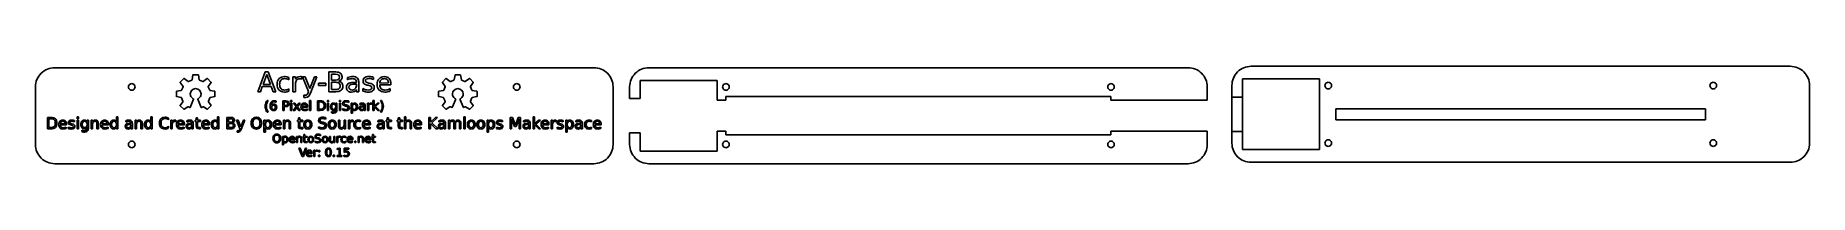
# Model space of a CAD drawing. Extents: x 6 to 466, y 6 to 31.
import ezdxf

# ---------------------------------------------------------------- set-up
doc = ezdxf.new("R2010")
doc.units = 0
doc.layers.get('0').update_dxf_attribs({"linetype": 'CONTINUOUS'})

msp = doc.modelspace()

# ---------------------------------------------------------------- linework, layer by layer
at = {"color": 7}
for p, q in [((10.5, 30.5), (150.5, 30.5)), ((44.004144, 27.642761), (43.110214, 26.748952)), ((45.150262, 26.922245), (44.089014, 27.650561)), ((46.396282, 28.606086), (46.159894, 27.335716)), ((47.725936, 28.660556), (46.461772, 28.660556)), ((48.027905, 27.335716), (47.791426, 28.606086)), ((50.098796, 27.650509), (49.037481, 26.922193)), ((51.077406, 26.7489), (50.183596, 27.642709)), ((63.200451, 24.238462), (65.164155, 29.38199)), ((65.556896, 28.696416), (64.61294, 26.13671)), ((65.164155, 29.38199), (65.953082, 29.38199)), ((66.504297, 26.13671), (65.556896, 28.696416)), ((65.953082, 29.38199), (67.913341, 24.238462)), ((71.28609, 27.948834), (71.28609, 27.94883)), ((71.28609, 27.94883), (71.28609, 27.356274)), ((72.371295, 24.238462), (72.371295, 28.096969)), ((72.371295, 28.096969), (73.008637, 28.096969)), ((73.008637, 28.096969), (73.008637, 27.497523)), ((74.627832, 28.155536), (74.631277, 27.504413)), ((76.408946, 24.300474), (74.848318, 28.096969)), ((74.848318, 28.096969), (75.520112, 28.096969)), ((75.520112, 28.096969), (76.725895, 25.079066)), ((76.725895, 25.079066), (77.931679, 28.096969)), ((78.603472, 28.096969), (76.908485, 23.880173)), ((77.931679, 28.096969), (78.603472, 28.096969)), ((81.683388, 29.38199), (83.461057, 29.38199)), ((81.683388, 24.238462), (81.683388, 29.38199)), ((82.379297, 28.810104), (82.379297, 27.259811)), ((83.409381, 28.810104), (82.379297, 28.810104)), ((86.534082, 27.335604), (86.534082, 27.921269)), ((93.279579, 27.983281), (93.279579, 27.383835)), ((93.279579, 27.983281), (93.279579, 27.983281)), ((112.0868, 27.642762), (111.19287, 26.748953)), ((113.23294, 26.922246), (112.1717, 27.650562)), ((114.47893, 28.606087), (114.24255, 27.335717)), ((115.8086, 28.660557), (114.54443, 28.660557)), ((116.11058, 27.335717), (115.8741, 28.606087)), ((118.18144, 27.65051), (117.12012, 26.922194)), ((119.16005, 26.748901), (118.26624, 27.64271)), ((164.799999, 30.5), (304.799999, 30.5)), ((5.5, 10.5), (5.5, 25.5)), ((31.35, 25.5), (31.35, 25.5)), ((42.092108, 24.291216), (42.092182, 23.027123)), ((43.374752, 24.585217), (42.146598, 24.356816)), ((43.102314, 26.664072), (43.817998, 25.62106)), ((43.823998, 25.5261), (43.447432, 24.647757)), ((46.097174, 27.263836), (45.245672, 26.915345)), ((48.942071, 26.915293), (48.090625, 27.263836)), ((50.740187, 24.647705), (50.363696, 25.526048)), ((50.369696, 25.621008), (51.085306, 26.66402)), ((52.041096, 24.356764), (50.812867, 24.585165)), ((52.096068, 23.027048), (52.096218, 24.291142)), ((63.934256, 24.238462), (63.200451, 24.238462)), ((64.402789, 25.557934), (63.934256, 24.238462)), ((66.721338, 25.557934), (64.402789, 25.557934)), ((64.61294, 26.13671), (66.504297, 26.13671)), ((67.189871, 24.238462), (66.721338, 25.557934)), ((67.913341, 24.238462), (67.189871, 24.238462)), ((71.28609, 24.972271), (71.28609, 24.386605)), ((73.008637, 24.238462), (72.371295, 24.238462)), ((73.008637, 26.271068), (73.008637, 24.238462)), ((75.196273, 22.770852), (75.196273, 23.301397)), ((75.196273, 23.301397), (75.568343, 23.301397)), ((76.295258, 24.011086), (76.408946, 24.300474)), ((79.03411, 26.453659), (80.891016, 26.453659)), ((79.03411, 25.888663), (79.03411, 26.453659)), ((80.891016, 25.888663), (79.03411, 25.888663)), ((80.891016, 26.453659), (80.891016, 25.888663)), ((83.529959, 24.238462), (81.683388, 24.238462)), ((82.379297, 27.259811), (83.409381, 27.259811)), ((82.379297, 26.694816), (82.379297, 24.810348)), ((83.495508, 26.694816), (82.379297, 26.694816)), ((82.379297, 24.810348), (83.495508, 24.810348)), ((87.987913, 26.674145), (88.876747, 26.674145)), ((88.876747, 26.178051), (88.246295, 26.178051)), ((88.876747, 26.674145), (88.876747, 26.736157)), ((88.876747, 26.036802), (88.876747, 26.178051)), ((88.876747, 24.238462), (88.876747, 24.824129)), ((89.510645, 24.238462), (88.876747, 24.238462)), ((89.510645, 26.439878), (89.510645, 24.238462)), ((89.510645, 26.439878), (89.510645, 26.439878)), ((90.537283, 24.37971), (90.537283, 25.034278)), ((91.898096, 25.916226), (91.67761, 25.9679)), ((92.025564, 26.495), (92.242605, 26.446769)), ((97.799544, 26.016132), (94.884993, 26.016132)), ((94.905664, 26.50878), (97.165646, 26.512225)), ((97.651405, 25.034277), (97.651405, 24.434831)), ((97.799544, 26.32619), (97.799544, 26.016132)), ((97.799544, 26.32619), (97.799544, 26.32619)), ((110.17463, 24.291217), (110.1747, 23.027124)), ((111.45728, 24.585218), (110.22913, 24.356817)), ((111.18487, 26.664073), (111.90055, 25.621061)), ((111.90655, 25.526101), (111.52998, 24.647758)), ((114.17985, 27.263837), (113.32834, 26.915346)), ((117.02472, 26.915294), (116.17328, 27.263837)), ((118.82293, 24.647705), (118.44644, 25.526049)), ((118.45244, 25.621009), (119.16805, 26.664021)), ((120.12386, 24.356765), (118.89563, 24.585165)), ((120.17831, 23.027049), (120.17846, 24.291143)), ((131.35, 25.5), (131.35, 25.5)), ((155.5, 25.5), (155.5, 10.5)), ((155.5, 25.5), (155.5, 25.5)), ((159.799999, 22.5), (159.799999, 25.5)), ((182.549999, 27.2), (162.549999, 27.2)), ((162.549999, 27.2), (162.549999, 22.5)), ((182.549999, 22), (182.549999, 27.2)), ((185.649999, 25.5), (185.649999, 25.5)), ((285.649999, 25.5), (285.649999, 25.5)), ((309.799999, 25.5), (309.799999, 22)), ((309.799999, 25.5), (309.799999, 25.5)), ((342.05001, 25.853846), (342.05001, 25.853846)), ((442.05001, 25.853846), (442.05001, 25.853846)), ((466.2, 25.853846), (466.2, 25.853846)), ((42.146672, 22.961523), (43.344722, 22.738575)), ((43.783153, 21.645871), (43.102655, 20.654187)), ((43.110555, 20.569237), (44.004515, 19.675429)), ((43.415832, 22.675585), (43.789853, 21.741281)), ((44.089385, 19.667629), (45.063508, 20.336248)), ((45.156908, 20.339448), (45.58652, 20.110074)), ((45.6571, 20.136074), (46.542917, 22.276418)), ((46.516867, 22.356438), (46.409353, 22.422258)), ((47.645587, 22.276418), (48.531329, 20.135999)), ((47.779151, 22.422258), (47.671637, 22.356438)), ((48.601909, 20.109999), (49.031513, 20.339372)), ((49.124913, 20.336172), (50.09912, 19.667552)), ((50.18392, 19.675352), (51.077873, 20.569161)), ((50.398485, 21.741206), (50.772506, 22.67551)), ((51.085773, 20.654111), (50.405185, 21.645796)), ((50.843536, 22.7385), (52.041578, 22.961448)), ((65.650629, 21.957666), (65.916196, 21.957666)), ((65.916196, 18.930197), (65.650629, 18.930197)), ((67.312085, 20.750994), (67.312085, 20.750994)), ((67.977664, 21.801648), (67.977664, 21.801645)), ((67.977664, 21.801645), (67.977664, 21.496243)), ((69.770245, 21.856418), (70.527112, 21.856418)), ((69.770245, 19.378342), (69.770245, 21.856418)), ((70.105524, 19.378342), (69.770245, 19.378342)), ((70.105524, 21.580892), (70.105524, 20.649746)), ((70.527112, 21.580892), (70.105524, 21.580892)), ((70.105524, 20.649746), (70.527112, 20.649746)), ((70.527112, 20.37422), (70.105524, 20.37422)), ((70.105524, 20.37422), (70.105524, 19.378342)), ((71.735444, 21.960986), (72.040847, 21.960986)), ((71.735444, 21.574253), (71.735444, 21.960986)), ((72.040847, 21.574253), (71.735444, 21.574253)), ((71.735444, 21.237314), (72.040847, 21.237314)), ((71.735444, 19.378342), (71.735444, 21.237314)), ((72.040847, 19.378342), (71.735444, 19.378342)), ((72.040847, 21.960986), (72.040847, 21.574253)), ((72.040847, 21.237314), (72.040847, 19.378342)), ((72.455796, 19.378342), (73.177808, 20.350983)), ((72.815972, 19.378342), (72.455796, 19.378342)), ((73.177808, 20.350983), (72.517209, 21.237314)), ((72.517209, 21.237314), (72.877385, 21.237314)), ((73.357066, 20.108652), (72.815972, 19.378342)), ((72.877385, 21.237314), (73.370344, 20.575055)), ((73.89816, 19.378342), (73.357066, 20.108652)), ((73.370344, 20.575055), (73.863304, 21.237314)), ((74.22348, 21.237314), (73.551262, 20.332725)), ((73.551262, 20.332725), (74.258336, 19.378342)), ((73.863304, 21.237314), (74.22348, 21.237314)), ((74.258336, 19.378342), (73.89816, 19.378342)), ((76.173741, 20.234797), (74.769553, 20.234797)), ((74.779512, 20.472148), (75.868338, 20.473809)), ((75.702702, 22.770852), (75.196273, 22.770852)), ((76.10237, 19.76175), (76.10237, 19.472945)), ((76.173741, 20.384179), (76.173741, 20.234797)), ((76.173741, 20.384169), (76.173741, 20.384179)), ((76.675, 21.960986), (76.980403, 21.960986)), ((76.675, 19.378342), (76.675, 21.960986)), ((76.980403, 19.378342), (76.675, 19.378342)), ((76.980403, 21.960986), (76.980403, 19.378342)), ((78.713231, 21.856418), (79.402046, 21.856418)), ((78.713231, 19.378342), (78.713231, 21.856418)), ((79.402046, 19.378342), (78.713231, 19.378342)), ((79.04851, 21.580892), (79.04851, 19.653868)), ((79.4535, 21.580892), (79.04851, 21.580892)), ((79.04851, 19.653868), (79.4535, 19.653868)), ((81.315792, 21.960986), (81.621195, 21.960986)), ((81.315792, 21.574253), (81.315792, 21.960986)), ((81.621195, 21.574253), (81.315792, 21.574253)), ((81.315792, 21.237314), (81.621195, 21.237314)), ((81.315792, 19.378342), (81.315792, 21.237314)), ((81.621195, 19.378342), (81.315792, 19.378342)), ((81.621195, 21.960986), (81.621195, 21.574253)), ((81.621195, 21.237314), (81.621195, 19.378342)), ((82.349845, 18.769198), (82.349845, 19.0663)), ((83.481827, 20.955145), (83.481827, 21.23731)), ((83.481827, 21.23731), (83.787229, 21.23731)), ((83.481827, 20.329405), (83.481827, 20.329405)), ((83.481827, 19.554276), (83.481827, 19.705318)), ((83.787229, 21.23731), (83.787229, 19.609053)), ((84.416292, 21.960986), (84.721695, 21.960986)), ((84.416292, 21.574253), (84.416292, 21.960986)), ((84.721695, 21.574253), (84.416292, 21.574253)), ((84.416292, 21.237314), (84.721695, 21.237314)), ((84.416292, 19.378342), (84.416292, 21.237314)), ((84.721695, 19.378342), (84.416292, 19.378342)), ((84.721695, 21.960986), (84.721695, 21.574253)), ((84.721695, 21.237314), (84.721695, 19.378342)), ((85.272749, 19.487884), (85.272749, 19.833122)), ((86.177338, 20.477126), (85.973183, 20.516966)), ((86.072771, 20.837299), (86.275266, 20.795799)), ((86.857853, 21.775088), (86.857853, 21.448108)), ((86.857855, 21.775087), (86.857853, 21.775088)), ((87.505176, 18.671268), (87.505176, 21.237314)), ((87.505176, 21.237314), (87.812238, 21.237314)), ((87.812238, 18.671268), (87.505176, 18.671268)), ((87.812238, 21.237314), (87.812238, 20.955149)), ((87.812238, 19.657188), (87.812238, 18.671268)), ((87.812238, 19.657188), (87.812238, 19.657188)), ((88.851271, 20.306168), (88.851271, 20.306168)), ((89.694448, 20.870508), (89.694448, 21.152674)), ((90.394882, 20.551818), (90.82311, 20.551818)), ((90.82311, 20.312804), (90.519367, 20.312807)), ((90.82311, 20.551818), (90.82311, 20.581698)), ((90.82311, 20.244754), (90.82311, 20.312804)), ((90.82311, 19.378342), (90.82311, 19.660507)), ((91.128512, 19.378342), (90.82311, 19.378342)), ((91.128512, 20.438967), (91.128512, 20.438952)), ((91.128512, 20.438952), (91.128512, 19.378342)), ((91.747615, 19.378349), (91.747615, 21.237321)), ((91.747615, 21.237321), (92.054677, 21.237321)), ((92.054677, 19.378349), (91.747615, 19.378349)), ((92.054677, 21.237321), (92.054677, 20.948517)), ((92.054677, 20.357629), (92.054677, 19.378349)), ((92.834781, 21.265516), (92.836442, 20.951829)), ((93.148484, 21.960986), (93.455547, 21.960986)), ((93.148484, 19.378342), (93.148484, 21.960986)), ((93.455547, 19.378342), (93.148484, 19.378342)), ((93.455547, 21.960986), (93.455547, 20.435632)), ((93.455547, 20.435632), (94.366775, 21.237314)), ((94.399971, 19.378342), (93.455547, 20.286251)), ((93.455547, 20.286251), (93.455547, 19.378342)), ((94.756828, 21.237314), (93.770908, 20.367581)), ((93.770908, 20.367581), (94.798323, 19.378342)), ((94.366775, 21.237314), (94.756828, 21.237314)), ((94.798323, 19.378342), (94.399971, 19.378342)), ((95.083807, 21.957666), (95.349374, 21.957666)), ((95.083807, 21.957666), (95.083807, 21.957666)), ((95.349374, 18.930197), (95.083807, 18.930197)), ((110.2292, 22.961524), (111.42725, 22.738576)), ((111.86537, 21.645872), (111.18488, 20.654188)), ((111.19288, 20.569238), (112.08684, 19.67543)), ((111.49835, 22.675586), (111.87237, 21.741282)), ((112.17174, 19.66763), (113.14586, 20.336249)), ((113.23926, 20.339449), (113.66887, 20.110075)), ((113.73947, 20.136075), (114.62529, 22.276417)), ((114.59929, 22.356437), (114.49177, 22.422257)), ((115.72803, 22.276417), (116.61377, 20.135998)), ((115.86154, 22.422257), (115.75403, 22.356437)), ((116.68437, 20.109998), (117.11397, 20.339371)), ((117.20737, 20.336171), (118.18158, 19.667552)), ((118.26638, 19.675352), (119.16033, 20.569161)), ((118.48075, 21.741207), (118.85477, 22.675511)), ((119.16833, 20.654111), (118.48775, 21.645797)), ((118.92577, 22.738501), (120.12381, 22.961449)), ((162.549999, 22.5), (159.799999, 22.5)), ((184.799999, 22), (182.549999, 22)), ((284.799999, 23), (184.799999, 23)), ((184.799999, 23), (184.799999, 22)), ((284.799999, 22), (284.799999, 23)), ((309.799999, 22), (284.799999, 22)), ((343.19263, 16.946479), (343.19263, 19.761214)), ((343.19263, 19.761214), (439.20737, 19.761214)), ((439.20737, 19.761214), (439.20737, 16.946479)), ((8.589848, 17.536542), (9.411125, 17.536542)), ((8.589848, 14.581926), (8.589848, 17.536542)), ((9.411125, 14.581926), (8.589848, 14.581926)), ((8.989602, 17.208031), (8.989602, 14.910437)), ((9.472473, 17.208031), (8.989602, 17.208031)), ((8.989602, 14.910437), (9.472473, 14.910437)), ((13.588749, 15.603079), (11.914533, 15.603079)), ((11.926406, 15.886073), (13.224617, 15.888052)), ((13.503653, 15.039067), (13.503653, 14.694725)), ((13.588749, 15.781187), (13.588749, 15.603079)), ((13.588749, 15.781181), (13.588749, 15.781187)), ((14.024124, 14.663055), (14.024124, 15.03907)), ((14.805821, 15.545697), (14.679166, 15.575387)), ((14.879043, 15.878155), (15.003719, 15.850445)), ((15.599391, 16.733098), (15.599391, 16.733076)), ((15.599391, 16.733076), (15.599391, 16.388734)), ((16.29995, 17.661217), (16.664082, 17.661217)), ((16.29995, 17.200115), (16.29995, 17.661217)), ((16.664082, 17.200115), (16.29995, 17.200115)), ((16.29995, 16.798383), (16.664082, 16.798383)), ((16.29995, 14.581926), (16.29995, 16.798383)), ((16.664082, 14.581926), (16.29995, 14.581926)), ((16.664082, 17.661217), (16.664082, 17.200115)), ((16.664082, 16.798383), (16.664082, 14.581926)), ((17.532853, 13.855641), (17.532853, 14.209878)), ((18.882517, 16.461955), (18.882517, 16.798382)), ((18.882517, 16.798382), (19.246649, 16.798382)), ((18.882517, 15.715881), (18.882517, 15.715881)), ((18.882517, 14.791697), (18.882517, 14.971784)), ((19.246649, 16.798382), (19.246649, 14.857004)), ((19.982828, 14.581926), (19.982828, 16.798383)), ((19.982828, 16.798383), (20.348939, 16.798383)), ((20.348939, 14.581926), (19.982828, 14.581926)), ((20.348939, 16.798383), (20.348939, 16.45404)), ((20.348939, 15.83462), (20.348939, 14.581926)), ((21.474978, 14.581926), (21.474978, 15.907842)), ((21.83911, 14.581926), (21.474978, 14.581926)), ((21.83911, 15.919717), (21.83911, 15.919716)), ((21.83911, 15.919716), (21.83911, 14.581926)), ((24.465216, 15.603079), (22.791, 15.603079)), ((22.802873, 15.886073), (24.101084, 15.888052)), ((24.38012, 15.039067), (24.38012, 14.694725)), ((24.465216, 15.781187), (24.465216, 15.603079)), ((24.465216, 15.781181), (24.465216, 15.781187)), ((25.280554, 15.688175), (25.280554, 15.688175)), ((26.521373, 16.461956), (26.521373, 17.661217)), ((26.521373, 17.661217), (26.885506, 17.661217)), ((26.521373, 16.461957), (26.521373, 16.461956)), ((26.521373, 14.581926), (26.521373, 14.914395)), ((26.885506, 14.581926), (26.521373, 14.581926)), ((26.885506, 17.661217), (26.885506, 14.581926)), ((28.949582, 16.361023), (28.949582, 16.69745)), ((29.784711, 15.981065), (30.295288, 15.981065)), ((30.295288, 15.696093), (29.933135, 15.696091)), ((30.295288, 15.981065), (30.295288, 16.016685)), ((30.295288, 15.614953), (30.295288, 15.696093)), ((30.295288, 14.581926), (30.295288, 14.918353)), ((30.65942, 14.581926), (30.295288, 14.581926)), ((30.65942, 15.846494), (30.65942, 14.581926)), ((30.65942, 15.846489), (30.65942, 15.846494)), ((31.397577, 14.581926), (31.397577, 16.798383)), ((31.397577, 16.798383), (31.763689, 16.798383)), ((31.763689, 14.581926), (31.397577, 14.581926)), ((31.763689, 16.798383), (31.763689, 16.45404)), ((31.763689, 15.83462), (31.763689, 14.581926)), ((32.889727, 14.581926), (32.889727, 15.907842)), ((33.25386, 14.581926), (32.889727, 14.581926)), ((33.25386, 15.919717), (33.25386, 15.919716)), ((33.25386, 15.919716), (33.25386, 14.581926)), ((34.201792, 15.688175), (34.201792, 15.688175)), ((35.442611, 16.461956), (35.442611, 17.661217)), ((35.442611, 17.661217), (35.806744, 17.661217)), ((35.442611, 16.461957), (35.442611, 16.461956)), ((35.442611, 14.581926), (35.442611, 14.914395)), ((35.806744, 14.581926), (35.442611, 14.581926)), ((35.806744, 17.661217), (35.806744, 14.581926)), ((40.075401, 17.308961), (40.075401, 17.308959)), ((40.075401, 17.308959), (40.075401, 16.887437)), ((40.075401, 15.227069), (40.075401, 14.809505)), ((40.667116, 14.581922), (40.667116, 16.798379)), ((40.667116, 16.798379), (41.033227, 16.798379)), ((41.033227, 14.581922), (40.667116, 14.581922)), ((41.033227, 16.798379), (41.033227, 16.454036)), ((41.033227, 15.74952), (41.033227, 14.581922)), ((41.96335, 16.832062), (41.965326, 16.457998)), ((44.16001, 15.603079), (42.485794, 15.603079)), ((42.497668, 15.886073), (43.795878, 15.888052)), ((44.074914, 15.039067), (44.074914, 14.694725)), ((44.16001, 15.781187), (44.16001, 15.603079)), ((44.16001, 15.781181), (44.16001, 15.781187)), ((44.781411, 16.361023), (44.781411, 16.69745)), ((45.61654, 15.981065), (46.127117, 15.981065)), ((46.127117, 15.696093), (45.764964, 15.696091)), ((46.127117, 15.981065), (46.127117, 16.016685)), ((46.127117, 15.614953), (46.127117, 15.696093)), ((46.127117, 14.581926), (46.127117, 14.918353)), ((46.491249, 14.581926), (46.127117, 14.581926)), ((46.491249, 15.846494), (46.491249, 14.581926)), ((46.491249, 15.846489), (46.491249, 15.846494)), ((46.97016, 16.515389), (46.97016, 16.798383)), ((46.97016, 16.798383), (47.237322, 16.798383)), ((47.237319, 16.515389), (46.97016, 16.515389)), ((47.237319, 15.31217), (47.237319, 16.515389)), ((47.237322, 16.798383), (47.237322, 17.427698)), ((47.237322, 17.427698), (47.603433, 17.427698)), ((47.603433, 17.427698), (47.603433, 16.798383)), ((47.603433, 16.798383), (48.353466, 16.798383)), ((48.353466, 16.515389), (47.603433, 16.515389)), ((47.603433, 16.515389), (47.603433, 15.31217)), ((47.979436, 14.886689), (48.353463, 14.886689)), ((48.353463, 14.581926), (47.979436, 14.581926)), ((48.353463, 14.886689), (48.353463, 14.581926)), ((48.353466, 16.798383), (48.353466, 16.515389)), ((50.73022, 15.603079), (49.056004, 15.603079)), ((49.067878, 15.886073), (50.366088, 15.888052)), ((50.645124, 15.039067), (50.645124, 14.694725)), ((50.73022, 15.781187), (50.73022, 15.603079)), ((50.73022, 15.781181), (50.73022, 15.781187)), ((51.545561, 15.688175), (51.545561, 15.688175)), ((52.786381, 16.461956), (52.786381, 17.661217)), ((52.786381, 17.661217), (53.150513, 17.661217)), ((52.786381, 16.461957), (52.786381, 16.461956)), ((52.786381, 14.581926), (52.786381, 14.914395)), ((53.150513, 14.581926), (52.786381, 14.581926)), ((53.150513, 17.661217), (53.150513, 14.581926)), ((55.20667, 17.536542), (56.227823, 17.536542)), ((55.20667, 14.581926), (55.20667, 17.536542)), ((56.267402, 14.581926), (55.20667, 14.581926)), ((55.606423, 17.208031), (55.606423, 16.317491)), ((56.198138, 17.208031), (55.606423, 17.208031)), ((55.606423, 16.317491), (56.198138, 16.317491)), ((55.606423, 15.992938), (55.606423, 14.910437)), ((56.247612, 15.992938), (55.606423, 15.992938)), ((55.606423, 14.910437), (56.247612, 14.910437)), ((58.604582, 14.617545), (57.708105, 16.79838)), ((57.708105, 16.79838), (58.094006, 16.79838)), ((57.907978, 13.738881), (57.907978, 14.043644)), ((57.907978, 14.043644), (58.121707, 14.043644)), ((58.094006, 16.79838), (58.786648, 15.064794)), ((58.539272, 14.451311), (58.604582, 14.617545)), ((58.786648, 15.064794), (59.479291, 16.79838)), ((59.865192, 16.79838), (58.89153, 14.376113)), ((59.479291, 16.79838), (59.865192, 16.79838)), ((62.873235, 17.589974), (62.873235, 17.589974)), ((62.873235, 17.265422), (62.873235, 17.265422)), ((64.834402, 13.738881), (64.834402, 16.798383)), ((64.834402, 16.798383), (65.200513, 16.798383)), ((65.200513, 16.798383), (65.200513, 16.461956)), ((65.200513, 14.914395), (65.200513, 13.738881)), ((65.200513, 14.914394), (65.200513, 14.914395)), ((66.439354, 15.688175), (66.439354, 15.688175)), ((69.316791, 15.603079), (67.642575, 15.603079)), ((67.654448, 15.886073), (68.952658, 15.888052)), ((69.231694, 15.039067), (69.231694, 14.694725)), ((69.316791, 15.781187), (69.316791, 15.603079)), ((69.316791, 15.781181), (69.316791, 15.781187)), ((69.900587, 14.581926), (69.900587, 16.798383)), ((69.900587, 16.798383), (70.266698, 16.798383)), ((70.266698, 14.581926), (69.900587, 14.581926)), ((70.266698, 16.798383), (70.266698, 16.45404)), ((70.266698, 15.83462), (70.266698, 14.581926)), ((71.392737, 14.581926), (71.392737, 15.907842)), ((71.756869, 14.581926), (71.392737, 14.581926)), ((71.756869, 15.919717), (71.756869, 15.919716)), ((71.756869, 15.919716), (71.756869, 14.581926)), ((73.504307, 16.515389), (73.504307, 16.798383)), ((73.504307, 16.798383), (73.77147, 16.798383)), ((73.77147, 16.515389), (73.504307, 16.515389)), ((73.77147, 16.798383), (73.77147, 17.427698)), ((73.77147, 17.427698), (74.137583, 17.427698)), ((73.77147, 15.31217), (73.77147, 16.515389)), ((74.137583, 17.427698), (74.137583, 16.798383)), ((74.137583, 16.798383), (74.887616, 16.798383)), ((74.887616, 16.515389), (74.137583, 16.515389)), ((74.137583, 16.515389), (74.137583, 15.31217)), ((74.513587, 14.886689), (74.887614, 14.886689)), ((74.887614, 14.581926), (74.513587, 14.581926)), ((74.887614, 14.886689), (74.887614, 14.581926)), ((74.887616, 16.798383), (74.887616, 16.515389)), ((76.22738, 16.851815), (76.22738, 16.851815)), ((76.22738, 16.543094), (76.22738, 16.543094)), ((79.033579, 14.712526), (79.033579, 15.124154)), ((80.112123, 15.891992), (79.868708, 15.939492)), ((79.987447, 16.321446), (80.228882, 16.271966)), ((80.923504, 17.439572), (80.923504, 17.049713)), ((80.923504, 17.439559), (80.923504, 17.439572)), ((82.568033, 16.851815), (82.568033, 16.851815)), ((82.568033, 16.543094), (82.568033, 16.543094)), ((84.149239, 15.456635), (84.149239, 16.798383)), ((84.149239, 16.798383), (84.513371, 16.798383)), ((84.149239, 15.456635), (84.149239, 15.456635)), ((84.513371, 16.798383), (84.513371, 15.470488)), ((85.065507, 16.851815), (85.065507, 16.851815)), ((85.641389, 15.541731), (85.641389, 16.798383)), ((85.641389, 16.798383), (86.005521, 16.798383)), ((85.641389, 14.581926), (85.641389, 14.922311)), ((86.005521, 14.581926), (85.641389, 14.581926)), ((86.005521, 16.798383), (86.005521, 14.581926)), ((86.745657, 14.581922), (86.745657, 16.798379)), ((86.745657, 16.798379), (87.111768, 16.798379)), ((87.111768, 14.581922), (86.745657, 14.581922)), ((87.111768, 16.798379), (87.111768, 16.454036)), ((87.111768, 15.74952), (87.111768, 14.581922)), ((88.041891, 16.832062), (88.043867, 16.457998)), ((89.93775, 16.713295), (89.93775, 16.713286)), ((89.93775, 16.713286), (89.93775, 16.372902)), ((89.93775, 15.003454), (89.93775, 14.667027)), ((92.470839, 15.603079), (90.796623, 15.603079)), ((90.808497, 15.886073), (92.106707, 15.888052)), ((92.385743, 15.039067), (92.385743, 14.694725)), ((92.470839, 15.781187), (92.470839, 15.603079)), ((92.470839, 15.781181), (92.470839, 15.781187)), ((94.382531, 16.361023), (94.382531, 16.69745)), ((95.21766, 15.981065), (95.728237, 15.981065)), ((95.728237, 15.696093), (95.366084, 15.696091)), ((95.728237, 15.981065), (95.728237, 16.016685)), ((95.728237, 15.614953), (95.728237, 15.696093)), ((95.728237, 14.581926), (95.728237, 14.918353)), ((96.092369, 14.581926), (95.728237, 14.581926)), ((96.092369, 15.846494), (96.092369, 14.581926)), ((96.092369, 15.846489), (96.092369, 15.846494)), ((96.571288, 16.515389), (96.571288, 16.798383)), ((96.571288, 16.798383), (96.83845, 16.798383)), ((96.83845, 16.515389), (96.571288, 16.515389)), ((96.83845, 16.798383), (96.83845, 17.427698)), ((96.83845, 17.427698), (97.204561, 17.427698)), ((96.83845, 15.31217), (96.83845, 16.515389)), ((97.204561, 17.427698), (97.204561, 16.798383)), ((97.204561, 16.798383), (97.954594, 16.798383)), ((97.954594, 16.515389), (97.204561, 16.515389)), ((97.204561, 16.515389), (97.204561, 15.31217)), ((97.580565, 14.886689), (97.954592, 14.886689)), ((97.954592, 14.581926), (97.580565, 14.581926)), ((97.954592, 14.886689), (97.954592, 14.581926)), ((97.954594, 16.798383), (97.954594, 16.515389)), ((99.452651, 16.515389), (99.452651, 16.798383)), ((99.452651, 16.798383), (99.719813, 16.798383)), ((99.719813, 16.515389), (99.452651, 16.515389)), ((99.719813, 16.798383), (99.719813, 17.427698)), ((99.719813, 17.427698), (100.08595, 17.427698)), ((99.719813, 15.31217), (99.719813, 16.515389)), ((100.08595, 17.427698), (100.08595, 16.798383)), ((100.08595, 16.798383), (100.83599, 16.798383)), ((100.83599, 16.515389), (100.08595, 16.515389)), ((100.08595, 16.515389), (100.08595, 15.31217)), ((100.46193, 14.886689), (100.83596, 14.886689)), ((100.83596, 14.581926), (100.46193, 14.581926)), ((100.83596, 14.886689), (100.83596, 14.581926)), ((100.83599, 16.798383), (100.83599, 16.515389)), ((101.30302, 14.581926), (101.30302, 17.661217)), ((101.30302, 17.661217), (101.66913, 17.661217)), ((101.66913, 14.581926), (101.30302, 14.581926)), ((101.66913, 17.661217), (101.66913, 16.45404)), ((101.66913, 15.83462), (101.66913, 14.581926)), ((102.79517, 14.581926), (102.79517, 15.907842)), ((103.1593, 14.581926), (102.79517, 14.581926)), ((103.1593, 15.919717), (103.1593, 15.919716)), ((103.1593, 15.919716), (103.1593, 14.581926)), ((105.78541, 15.603079), (104.11119, 15.603079)), ((104.12306, 15.886073), (105.42127, 15.888052)), ((105.70031, 15.039067), (105.70031, 14.694725)), ((105.78541, 15.781187), (105.78541, 15.603079)), ((105.78541, 15.781181), (105.78541, 15.781187)), ((107.68919, 17.536542), (108.08894, 17.536542)), ((107.68919, 14.581926), (107.68919, 17.536542)), ((108.08894, 14.581926), (107.68919, 14.581926)), ((108.08894, 17.536542), (108.08894, 16.287806)), ((108.08894, 16.287806), (109.41486, 17.536542)), ((109.50787, 14.581926), (108.08894, 16.004812)), ((108.08894, 16.004812), (108.08894, 14.581926)), ((109.92939, 17.536542), (108.46297, 16.159172)), ((108.46297, 16.159172), (110.03428, 14.581926)), ((109.41486, 17.536542), (109.92939, 17.536542)), ((110.03428, 14.581926), (109.50787, 14.581926)), ((110.28561, 16.361023), (110.28561, 16.69745)), ((111.12074, 15.981065), (111.63131, 15.981065)), ((111.63131, 15.696093), (111.26916, 15.696091)), ((111.63131, 15.981065), (111.63131, 16.016685)), ((111.63131, 15.614953), (111.63131, 15.696093)), ((111.63131, 14.581926), (111.63131, 14.918353)), ((111.99545, 14.581926), (111.63131, 14.581926)), ((111.99545, 15.846494), (111.99545, 14.581926)), ((111.99545, 15.846489), (111.99545, 15.846494)), ((112.7336, 14.581926), (112.7336, 16.798383)), ((112.7336, 16.798383), (113.09971, 16.798383)), ((113.09971, 14.581926), (112.7336, 14.581926)), ((113.09971, 16.798383), (113.09971, 16.45404)), ((113.09971, 15.83462), (113.09971, 14.581926)), ((114.16836, 14.581926), (114.16836, 15.907842)), ((114.53447, 14.581926), (114.16836, 14.581926)), ((114.47313, 16.372902), (114.47313, 16.372902)), ((114.53447, 15.83462), (114.53447, 14.581926)), ((115.60312, 14.581926), (115.60312, 15.907842)), ((115.96923, 14.581926), (115.60312, 14.581926)), ((115.96923, 15.919716), (115.96923, 14.581926)), ((116.6975, 17.661217), (117.06163, 17.661217)), ((116.6975, 14.581926), (116.6975, 17.661217)), ((117.06163, 14.581926), (116.6975, 14.581926)), ((117.06163, 17.661217), (117.06163, 14.581926)), ((118.68044, 16.851815), (118.68044, 16.851815)), ((118.68044, 16.543094), (118.68044, 16.543094)), ((121.15812, 16.851815), (121.15812, 16.851815)), ((121.15812, 16.543094), (121.15812, 16.543094)), ((122.76307, 13.738881), (122.76307, 16.798383)), ((122.76307, 16.798383), (123.12918, 16.798383)), ((123.12918, 16.798383), (123.12918, 16.461956)), ((123.12918, 14.914395), (123.12918, 13.738881)), ((123.12918, 14.914394), (123.12918, 14.914395)), ((124.36802, 15.688175), (124.36802, 15.688175)), ((125.18735, 14.663055), (125.18735, 15.03907)), ((125.96905, 15.545697), (125.84239, 15.575387)), ((126.04227, 15.878155), (126.16695, 15.850445)), ((126.76262, 16.733098), (126.76259, 16.733076)), ((126.76259, 16.733076), (126.76259, 16.388734)), ((128.76927, 17.536542), (129.36494, 17.536542)), ((128.76927, 14.581926), (128.76927, 17.536542)), ((129.15715, 14.581926), (128.76927, 14.581926)), ((129.91906, 15.149893), (129.15715, 17.176367)), ((129.15715, 17.176367), (129.15715, 14.581926)), ((129.36494, 17.536542), (130.11893, 15.525899)), ((130.32079, 15.149893), (129.91906, 15.149893)), ((130.11893, 15.525899), (130.87688, 17.536542)), ((131.08269, 17.176367), (130.32079, 15.149893)), ((130.87688, 17.536542), (131.47255, 17.536542)), ((131.08269, 14.581926), (131.08269, 17.176367)), ((131.47255, 14.581926), (131.08269, 14.581926)), ((131.47255, 17.536542), (131.47255, 14.581926)), ((132.27602, 16.361023), (132.27602, 16.69745)), ((133.11115, 15.981065), (133.62172, 15.981065)), ((133.62172, 15.696093), (133.25957, 15.696091)), ((133.62172, 15.981065), (133.62172, 16.016685)), ((133.62172, 15.614953), (133.62172, 15.696093)), ((133.62172, 14.581926), (133.62172, 14.918353)), ((133.98586, 14.581926), (133.62172, 14.581926)), ((133.98586, 15.846494), (133.98586, 14.581926)), ((133.98586, 15.846489), (133.98586, 15.846494)), ((134.72402, 17.661217), (135.09013, 17.661217)), ((134.72402, 14.581926), (134.72402, 17.661217)), ((135.09013, 14.581926), (134.72402, 14.581926)), ((135.09013, 17.661217), (135.09013, 15.842536)), ((135.09013, 15.842536), (136.17659, 16.798383)), ((136.21617, 14.581926), (135.09013, 15.664428)), ((135.09013, 15.664428), (135.09013, 14.581926)), ((136.64165, 16.798383), (135.46614, 15.761398)), ((135.46614, 15.761398), (136.69113, 14.581926)), ((136.17659, 16.798383), (136.64165, 16.798383)), ((136.69113, 14.581926), (136.21617, 14.581926)), ((138.84227, 15.603079), (137.16805, 15.603079)), ((137.17993, 15.886073), (138.47814, 15.888052)), ((138.75717, 15.039067), (138.75717, 14.694725)), ((138.84227, 15.781187), (138.84227, 15.603079)), ((138.84227, 15.781181), (138.84227, 15.781187)), ((139.42607, 14.581922), (139.42607, 16.798379)), ((139.42607, 16.798379), (139.79218, 16.798379)), ((139.79218, 14.581922), (139.42607, 14.581922)), ((139.79218, 16.798379), (139.79218, 16.454036)), ((139.79218, 15.74952), (139.79218, 14.581922)), ((140.72229, 16.832062), (140.72428, 16.457998)), ((140.94793, 14.663055), (140.94793, 15.03907)), ((141.72963, 15.545697), (141.60298, 15.575387)), ((141.80285, 15.878155), (141.92753, 15.850445)), ((142.5232, 16.733098), (142.52317, 16.733076)), ((142.52317, 16.733076), (142.52317, 16.388734)), ((143.20988, 13.738881), (143.20988, 16.798383)), ((143.20988, 16.798383), (143.57599, 16.798383)), ((143.57599, 16.798383), (143.57599, 16.461956)), ((143.57599, 14.914395), (143.57599, 13.738881)), ((143.57599, 14.914394), (143.57599, 14.914395)), ((144.81483, 15.688175), (144.81483, 15.688175)), ((145.82015, 16.361023), (145.82015, 16.69745)), ((146.65527, 15.981065), (147.16585, 15.981065)), ((147.16585, 15.696093), (146.8037, 15.696091)), ((147.16585, 15.981065), (147.16585, 16.016685)), ((147.16585, 15.614953), (147.16585, 15.696093)), ((147.16585, 14.581926), (147.16585, 14.918353)), ((147.52998, 14.581926), (147.16585, 14.581926)), ((147.52998, 15.846494), (147.52998, 14.581926)), ((147.52998, 15.846489), (147.52998, 15.846494)), ((149.87705, 16.713295), (149.87705, 16.713286)), ((149.87705, 16.713286), (149.87705, 16.372902)), ((149.87705, 15.003454), (149.87705, 14.667027)), ((152.41016, 15.603079), (150.73594, 15.603079)), ((150.74781, 15.886073), (152.04602, 15.888052)), ((152.32506, 15.039067), (152.32506, 14.694725)), ((152.41016, 15.781187), (152.41016, 15.603079)), ((152.41016, 15.781181), (152.41016, 15.781187)), ((182.549999, 8.8), (182.549999, 14)), ((182.549999, 14), (184.799999, 14)), ((184.799999, 14), (184.799999, 13)), ((284.799999, 13), (284.799999, 14)), ((284.799999, 14), (309.799999, 14)), ((309.799999, 14), (309.799999, 10.5)), ((439.20737, 16.946479), (343.19263, 16.946479)), ((31.35, 10.5), (31.35, 10.5)), ((58.198887, 13.738881), (57.907978, 13.738881)), ((65.200513, 13.738881), (64.834402, 13.738881)), ((68.173826, 13.185513), (68.173826, 13.185513)), ((68.173826, 12.948179), (68.173826, 12.948179)), ((69.60796, 10.369343), (69.60796, 12.60665)), ((69.60796, 12.60665), (69.875684, 12.60665)), ((69.875684, 10.369343), (69.60796, 10.369343)), ((69.875684, 12.60665), (69.875684, 12.360633)), ((69.875684, 11.228955), (69.875684, 10.369343)), ((69.875684, 11.228951), (69.875684, 11.228955)), ((70.781605, 11.794794), (70.781605, 11.794794)), ((72.885773, 11.732566), (71.661477, 11.732566)), ((71.67016, 11.939513), (72.619496, 11.94096)), ((72.823546, 11.32013), (72.823546, 11.068324)), ((72.885773, 11.86281), (72.885773, 11.732566)), ((72.885773, 11.862809), (72.885773, 11.86281)), ((73.312685, 10.985832), (73.312685, 12.60665)), ((73.312685, 12.60665), (73.580409, 12.60665)), ((73.580413, 10.985832), (73.312685, 10.985832)), ((73.580409, 12.60665), (73.580409, 12.354844)), ((73.580413, 11.901883), (73.580413, 10.985832)), ((74.729131, 7.372993), (73.900984, 9.542156)), ((73.900984, 9.542156), (74.207544, 9.542156)), ((74.207544, 9.542156), (74.89476, 7.715875)), ((74.403843, 10.985832), (74.403843, 11.955428)), ((74.67012, 10.985832), (74.403843, 10.985832)), ((74.67012, 11.964113), (74.67012, 11.964111)), ((74.67012, 11.964111), (74.67012, 10.985832)), ((74.89476, 7.715875), (75.583429, 9.542156)), ((75.004414, 12.399706), (75.004414, 12.60665)), ((75.004414, 12.60665), (75.19978, 12.60665)), ((75.199775, 12.399706), (75.004414, 12.399706)), ((75.888535, 9.542156), (75.061842, 7.372993)), ((75.199775, 11.519833), (75.199775, 12.399706)), ((75.19978, 12.60665), (75.19978, 13.066846)), ((75.19978, 13.066846), (75.467504, 13.066846)), ((75.467504, 13.066846), (75.467504, 12.60665)), ((75.467504, 12.60665), (76.015977, 12.60665)), ((76.015977, 12.399706), (75.467504, 12.399706)), ((75.467504, 12.399706), (75.467504, 11.519834)), ((75.583429, 9.542156), (75.888535, 9.542156)), ((75.742459, 11.208694), (76.015972, 11.208694)), ((76.015972, 10.985831), (75.742459, 10.985831)), ((76.015972, 11.208694), (76.015972, 10.985831)), ((76.015977, 12.60665), (76.015977, 12.399706)), ((76.995703, 12.645723), (76.995703, 12.645723)), ((76.995703, 12.419966), (76.995703, 12.419966)), ((78.104223, 11.081338), (78.104223, 11.382347)), ((78.892921, 11.943848), (78.71492, 11.978578)), ((78.801754, 12.257879), (78.978307, 12.221699)), ((79.486255, 13.075518), (79.486262, 13.075529)), ((79.486262, 13.075529), (79.486262, 12.790439)), ((80.688852, 12.645723), (80.688852, 12.645723)), ((80.688852, 12.419966), (80.688852, 12.419966)), ((81.582405, 9.581384), (81.582405, 9.581384)), ((81.582405, 9.348921), (81.582405, 9.348921)), ((81.845127, 11.625476), (81.845131, 11.625476)), ((81.845131, 11.625476), (81.845131, 12.60665)), ((81.845131, 12.60665), (82.111408, 12.60665)), ((82.111408, 12.60665), (82.111408, 11.635606)), ((82.515165, 12.645723), (82.515165, 12.645723)), ((82.936284, 11.687704), (82.936284, 12.60665)), ((82.936284, 12.60665), (83.202562, 12.60665)), ((82.936284, 10.985832), (82.936284, 11.234743)), ((83.202562, 10.985832), (82.936284, 10.985832)), ((83.202562, 12.60665), (83.202562, 10.985832)), ((83.743803, 10.985831), (83.743803, 12.60665)), ((83.743803, 12.60665), (84.011527, 12.60665)), ((84.011524, 10.985831), (83.743803, 10.985831)), ((83.805323, 9.437548), (84.324004, 9.542156)), ((83.805323, 9.170216), (83.805323, 9.437548)), ((84.32691, 9.274824), (83.805323, 9.170216)), ((84.011524, 11.839655), (84.011524, 10.985831)), ((84.011527, 12.60665), (84.011527, 12.354844)), ((84.324004, 9.542156), (84.617488, 9.542156)), ((84.32691, 7.619984), (84.32691, 9.274824)), ((84.617488, 9.542156), (84.617488, 7.619984)), ((84.691696, 12.631295), (84.693139, 12.357738)), ((85.694078, 9.542156), (86.846218, 9.542156)), ((85.694078, 8.452491), (85.694078, 9.542156)), ((86.846218, 9.295165), (85.962862, 9.295165)), ((85.962862, 9.295165), (85.962862, 8.763408)), ((86.078069, 12.544427), (86.078069, 12.544422)), ((86.078069, 12.544422), (86.078069, 12.295511)), ((86.078069, 11.294086), (86.078069, 11.048069)), ((87.930432, 11.732566), (86.706136, 11.732566)), ((86.714819, 11.939513), (87.664154, 11.94096)), ((86.846218, 9.542156), (86.846218, 9.295165)), ((87.868204, 11.32013), (87.868204, 11.068324)), ((87.930432, 11.86281), (87.930432, 11.732566)), ((87.930432, 11.862809), (87.930432, 11.86281)), ((88.4051, 11.35341), (88.71045, 11.35341)), ((88.4051, 10.985832), (88.4051, 11.35341)), ((88.71045, 10.985832), (88.4051, 10.985832)), ((88.71045, 11.35341), (88.71045, 10.985832)), ((89.300892, 10.985832), (89.300892, 12.60665)), ((89.300892, 12.60665), (89.568616, 12.60665)), ((89.56862, 10.985832), (89.300892, 10.985832)), ((89.568616, 12.60665), (89.568616, 12.354844)), ((89.56862, 11.901883), (89.56862, 10.985832)), ((90.392049, 10.985832), (90.392049, 11.955428)), ((90.658326, 10.985832), (90.392049, 10.985832)), ((90.658326, 11.964113), (90.658326, 11.964111)), ((90.658326, 11.964111), (90.658326, 10.985832)), ((92.578705, 11.732566), (91.354409, 11.732566)), ((91.363092, 11.939513), (92.312428, 11.94096)), ((92.516477, 11.32013), (92.516477, 11.068324)), ((92.578705, 11.86281), (92.578705, 11.732566)), ((92.578705, 11.862809), (92.578705, 11.86281)), ((92.816039, 12.399706), (92.816039, 12.60665)), ((92.816039, 12.60665), (93.011405, 12.60665)), ((93.011405, 12.399706), (92.816039, 12.399706)), ((93.011405, 12.60665), (93.011405, 13.066846)), ((93.011405, 13.066846), (93.27913, 13.066846)), ((93.011405, 11.519833), (93.011405, 12.399706)), ((93.27913, 13.066846), (93.27913, 12.60665)), ((93.27913, 12.60665), (93.827603, 12.60665)), ((93.827603, 12.399706), (93.27913, 12.399706)), ((93.27913, 12.399706), (93.27913, 11.519834)), ((93.554085, 11.208694), (93.827598, 11.208694)), ((93.827598, 10.985831), (93.55409, 10.985831)), ((93.827598, 11.208694), (93.827598, 10.985831)), ((93.827603, 12.60665), (93.827603, 12.399706)), ((123.12918, 13.738881), (122.76307, 13.738881)), ((131.35, 10.5), (131.35, 10.5)), ((143.57599, 13.738881), (143.20988, 13.738881)), ((159.799999, 10.5), (159.799999, 13.5)), ((159.799999, 13.5), (162.549999, 13.5)), ((162.549999, 13.5), (162.549999, 8.8)), ((184.799999, 13), (284.799999, 13)), ((185.649999, 10.5), (185.649999, 10.5)), ((285.649999, 10.5), (285.649999, 10.5)), ((342.05001, 10.853846), (342.05001, 10.853846)), ((442.05001, 10.853846), (442.05001, 10.853846)), ((150.5, 5.5), (10.5, 5.5)), ((75.061842, 7.372993), (74.729131, 7.372993)), ((77.351594, 8.122684), (76.12245, 8.122684)), ((76.131168, 8.330447), (77.084262, 8.3319)), ((77.28912, 7.708606), (77.28912, 7.455803)), ((77.351594, 8.253444), (77.351594, 8.122684)), ((77.351594, 8.253437), (77.351594, 8.253444)), ((77.780193, 7.372992), (77.780193, 9.000227)), ((77.780193, 9.000227), (78.048977, 9.000227)), ((78.048977, 7.372992), (77.780193, 7.372992)), ((78.048977, 9.000227), (78.048977, 8.747425)), ((78.048977, 8.230197), (78.048977, 7.372992)), ((78.731836, 9.024881), (78.733291, 8.750332)), ((79.032585, 8.911602), (79.339145, 8.911602)), ((79.032585, 8.542569), (79.032585, 8.911602)), ((79.339145, 8.542569), (79.032585, 8.542569)), ((79.032585, 7.742027), (79.339145, 7.742027)), ((79.032585, 7.372993), (79.032585, 7.742027)), ((79.339145, 7.372993), (79.032585, 7.372993)), ((79.339145, 8.911602), (79.339145, 8.542569)), ((79.339145, 7.742027), (79.339145, 7.372993)), ((82.849323, 7.742027), (83.155882, 7.742027)), ((82.849323, 7.372993), (82.849323, 7.742027)), ((83.155882, 7.372993), (82.849323, 7.372993)), ((83.155882, 7.742027), (83.155882, 7.372993)), ((83.847457, 7.619984), (84.32691, 7.619984)), ((83.847457, 7.372993), (83.847457, 7.619984)), ((85.096941, 7.372993), (83.847457, 7.372993)), ((84.617488, 7.619984), (85.096941, 7.619984)), ((85.096941, 7.619984), (85.096941, 7.372993)), ((85.602546, 7.423844), (85.602546, 7.71878)), ((162.549999, 8.8), (182.549999, 8.8)), ((304.799999, 5.5), (164.799999, 5.5))]:
    msp.add_line(p, q, dxfattribs=at)
at = {"color": 5}
for p, q in [((318.95001, 27.553846), (338.950012, 27.553846)), ((318.95001, 9.153846), (318.95001, 27.553846)), ((338.950012, 27.553846), (338.950012, 9.153846)), ((316.20001, 22.853846), (318.95001, 22.853846)), ((316.20001, 13.853846), (316.20001, 22.853846)), ((318.95001, 22.853846), (318.95001, 13.853846)), ((318.95001, 13.853846), (316.20001, 13.853846)), ((338.950012, 9.153846), (318.95001, 9.153846))]:
    msp.add_line(p, q, dxfattribs=at)
at = {"color": 7}
for points in [[(5.5, 25.5), (5.5, 26.826082), (6.026784, 28.097852), (6.964466, 29.035534)], [(6.964466, 29.035534), (7.902148, 29.973216), (9.173918, 30.5), (10.5, 30.5)], [(44.089014, 27.650561), (44.063864, 27.667821), (44.025694, 27.664311), (44.004144, 27.642761)], [(46.461772, 28.660556), (46.431382, 28.660556), (46.401822, 28.636056), (46.396282, 28.606086)], [(47.791426, 28.606086), (47.786226, 28.636046), (47.756396, 28.660556), (47.725936, 28.660556)], [(50.183596, 27.642709), (50.162036, 27.664299), (50.123946, 27.667809), (50.098796, 27.650509)], [(68.233735, 26.164275), (68.233735, 26.793579), (68.40599, 27.288524), (68.7505, 27.649111)], [(68.7505, 27.649111), (69.097306, 28.009698), (69.571581, 28.189991), (70.173324, 28.189991)], [(70.200885, 27.652552), (69.78977, 27.652552), (69.470525, 27.521638), (69.243148, 27.259811)], [(70.173324, 28.189991), (70.368546, 28.189991), (70.559175, 28.16932), (70.74521, 28.127979)], [(70.74521, 27.57676), (70.566065, 27.627288), (70.384623, 27.652552), (70.200885, 27.652552)], [(70.74521, 28.127979), (70.931245, 28.088934), (71.111539, 28.029219), (71.28609, 27.948834)], [(73.008637, 27.497523), (73.141848, 27.731789), (73.315251, 27.905192), (73.528847, 28.017732)], [(73.528847, 28.017732), (73.742443, 28.132569), (74.001973, 28.189987), (74.307438, 28.189987)], [(74.307438, 28.189987), (74.351078, 28.189987), (74.399309, 28.186542), (74.452132, 28.179652)], [(74.452132, 28.179652), (74.504959, 28.175059), (74.563525, 28.16702), (74.627832, 28.155536)], [(84.167302, 28.617179), (84.001937, 28.745796), (83.749297, 28.810104), (83.409381, 28.810104)], [(83.461057, 29.38199), (83.991602, 29.38199), (84.40042, 29.271747), (84.687511, 29.051261)], [(84.418794, 28.034958), (84.418794, 28.294488), (84.334963, 28.488562), (84.167302, 28.617179)], [(84.167302, 27.449291), (84.334963, 27.577908), (84.418794, 27.77313), (84.418794, 28.034958)], [(84.687511, 29.051261), (84.974602, 28.830775), (85.118148, 28.517271), (85.118148, 28.11075)], [(85.118148, 28.11075), (85.118148, 27.796098), (85.044653, 27.545754), (84.897662, 27.359719)], [(86.534082, 27.921269), (86.766052, 28.010842), (86.991132, 28.077447), (87.209321, 28.121085)], [(87.781207, 27.652552), (87.560721, 27.652552), (87.345977, 27.62614), (87.136974, 27.573315)], [(87.209321, 28.121085), (87.42751, 28.16702), (87.639958, 28.189987), (87.846664, 28.189987)], [(88.587359, 27.411396), (88.39673, 27.572167), (88.128013, 27.652552), (87.781207, 27.652552)], [(87.846664, 28.189987), (88.404769, 28.189987), (88.821626, 28.045293), (89.097233, 27.755905)], [(89.097233, 27.755905), (89.372841, 27.466517), (89.510645, 27.027841), (89.510645, 26.439878)], [(90.564844, 27.053105), (90.564844, 27.415989), (90.693461, 27.69619), (90.950695, 27.893709)], [(90.950695, 27.893709), (91.207928, 28.091227), (91.573108, 28.189987), (92.046235, 28.189987)], [(92.122027, 27.659442), (91.807375, 27.659442), (91.570812, 27.611211), (91.412337, 27.514748)], [(92.046235, 28.189987), (92.280502, 28.189987), (92.500988, 28.172761), (92.707693, 28.13831)], [(92.721474, 27.59054), (92.528549, 27.636475), (92.328733, 27.659442), (92.122027, 27.659442)], [(92.707693, 28.13831), (92.914399, 28.103859), (93.105028, 28.052183), (93.279579, 27.983281)], [(94.733409, 27.631881), (95.075622, 28.003952), (95.536116, 28.189987), (96.114892, 28.189987)], [(96.121782, 27.652552), (95.768086, 27.652552), (95.48444, 27.552644), (95.270844, 27.352829)], [(96.114892, 28.189987), (96.633953, 28.189987), (97.04392, 28.022326), (97.344791, 27.687003)], [(96.872813, 27.342493), (96.684481, 27.549199), (96.434137, 27.652552), (96.121782, 27.652552)], [(97.344791, 27.687003), (97.64796, 27.353977), (97.799544, 26.900373), (97.799544, 26.32619)], [(112.1717, 27.650562), (112.1466, 27.667822), (112.1084, 27.664312), (112.0868, 27.642762)], [(114.54443, 28.660557), (114.51403, 28.660557), (114.48443, 28.636057), (114.47893, 28.606087)], [(115.8741, 28.606087), (115.8691, 28.636047), (115.8391, 28.660557), (115.8086, 28.660557)], [(118.26624, 27.64271), (118.24464, 27.6643), (118.20654, 27.66781), (118.18144, 27.65051)], [(150.5, 30.5), (151.826082, 30.5), (153.097852, 29.973216), (154.035534, 29.035534)], [(154.035534, 29.035534), (154.973216, 28.097852), (155.5, 26.826082), (155.5, 25.5)], [(159.799999, 25.5), (159.799999, 26.826082), (160.326783, 28.097852), (161.264465, 29.035534)], [(161.264465, 29.035534), (162.202147, 29.973216), (163.473917, 30.5), (164.799999, 30.5)], [(304.799999, 30.5), (306.126081, 30.5), (307.397851, 29.973216), (308.335533, 29.035534)], [(308.335533, 29.035534), (309.273215, 28.097852), (309.799999, 26.826082), (309.799999, 25.5)], [(316.2, 25.853846), (316.2, 27.179928), (316.726784, 28.451698), (317.664466, 29.38938)], [(317.664466, 29.38938), (318.602148, 30.327062), (319.873918, 30.853846), (321.2, 30.853846)], [(321.2, 30.853846), (321.2, 30.853846), (461.2, 30.853846), (461.2, 30.853846)], [(461.2, 30.853846), (462.526082, 30.853846), (463.797852, 30.327062), (464.735534, 29.38938)], [(464.735534, 29.38938), (465.673216, 28.451698), (466.2, 27.179928), (466.2, 25.853846)], [(29.65, 25.5), (29.65, 25.803676), (29.812009, 26.084284), (30.075, 26.236122)], [(30.075, 24.763878), (29.812009, 24.915716), (29.65, 25.196324), (29.65, 25.5)], [(30.075, 26.236122), (30.337991, 26.387959), (30.662009, 26.387959), (30.925, 26.236122)], [(30.925, 24.763878), (30.662009, 24.612041), (30.337991, 24.612041), (30.075, 24.763878)], [(30.925, 26.236122), (31.187991, 26.084284), (31.35, 25.803676), (31.35, 25.5)], [(31.35, 25.5), (31.35, 25.196324), (31.187991, 24.915716), (30.925, 24.763878)], [(42.146598, 24.356816), (42.116588, 24.351116), (42.092108, 24.321696), (42.092108, 24.291216)], [(43.110214, 26.748952), (43.088734, 26.727362), (43.085134, 26.689172), (43.102314, 26.664072)], [(43.447432, 24.647757), (43.437432, 24.618917), (43.404772, 24.590827), (43.374752, 24.585217)], [(43.817998, 25.62106), (43.835218, 25.59581), (43.837908, 25.55322), (43.823998, 25.5261)], [(45.245672, 26.915345), (45.218282, 26.901895), (45.175312, 26.904965), (45.150262, 26.922245)], [(45.696231, 23.651902), (45.696231, 24.424002), (46.322187, 25.049885), (47.094211, 25.049885)], [(46.341393, 22.474328), (45.953548, 22.722679), (45.696231, 23.157144), (45.696231, 23.651902)], [(46.159894, 27.335716), (46.153894, 27.305756), (46.126134, 27.273406), (46.097174, 27.263836)], [(47.094211, 25.049885), (47.866235, 25.049885), (48.492116, 24.424002), (48.492116, 23.651902)], [(48.492116, 23.651902), (48.492116, 23.157144), (48.234874, 22.722679), (47.846961, 22.474328)], [(48.090625, 27.263836), (48.061735, 27.273436), (48.033515, 27.305746), (48.027905, 27.335716)], [(49.037481, 26.922193), (49.012411, 26.904933), (48.969371, 26.901873), (48.942071, 26.915293)], [(50.363696, 25.526048), (50.349696, 25.553168), (50.352316, 25.595758), (50.369696, 25.621008)], [(50.812867, 24.585165), (50.782997, 24.590765), (50.750297, 24.618865), (50.740187, 24.647705)], [(51.085306, 26.66402), (51.102446, 26.68912), (51.099076, 26.7273), (51.077406, 26.7489)], [(52.096218, 24.291142), (52.096293, 24.321702), (52.071818, 24.351142), (52.041878, 24.356812)], [(68.747054, 24.686329), (68.404841, 25.051509), (68.233735, 25.544158), (68.233735, 26.164275)], [(70.131983, 24.138559), (69.55091, 24.138559), (69.089267, 24.321149), (68.747054, 24.686329)], [(69.243148, 27.259811), (69.015772, 27.000281), (68.902084, 26.6351), (68.902084, 26.164271)], [(68.902084, 26.164271), (68.902084, 25.693441), (69.015772, 25.327112), (69.243148, 25.065285)], [(69.243148, 25.065285), (69.470525, 24.805755), (69.78977, 24.67599), (70.200885, 24.67599)], [(70.734875, 24.200569), (70.546543, 24.159229), (70.345579, 24.138559), (70.131983, 24.138559)], [(70.200885, 24.67599), (70.384623, 24.67599), (70.566065, 24.700107), (70.74521, 24.74834)], [(71.28609, 24.386605), (71.109241, 24.303922), (70.925503, 24.24191), (70.734875, 24.200569)], [(71.28609, 27.356274), (71.106945, 27.455033), (70.926651, 27.528529), (70.74521, 27.57676)], [(70.74521, 24.74834), (70.926651, 24.798867), (71.106945, 24.87351), (71.28609, 24.972271)], [(73.29458, 27.273591), (73.103951, 27.041621), (73.008637, 26.707447), (73.008637, 26.271068)], [(74.121403, 27.624991), (73.763113, 27.624991), (73.487505, 27.507858), (73.29458, 27.273591)], [(74.397011, 27.593985), (74.314328, 27.614656), (74.222459, 27.624991), (74.121403, 27.624991)], [(74.631277, 27.504413), (74.560078, 27.545754), (74.48199, 27.575612), (74.397011, 27.593985)], [(75.568343, 23.301397), (75.742894, 23.301397), (75.878401, 23.342738), (75.974864, 23.42542)], [(75.974864, 23.42542), (76.071327, 23.508102), (76.178125, 23.703324), (76.295258, 24.011086)], [(76.908485, 23.880173), (76.72934, 23.420826), (76.554789, 23.121103), (76.384831, 22.981003)], [(83.409381, 27.259811), (83.749297, 27.259811), (84.001937, 27.322971), (84.167302, 27.449291)], [(84.325776, 26.463994), (84.146631, 26.617875), (83.869875, 26.694816), (83.495508, 26.694816)], [(83.495508, 24.810348), (83.869875, 24.810348), (84.146631, 24.887289), (84.325776, 25.04117)], [(84.863211, 24.613978), (84.550856, 24.363634), (84.106438, 24.238462), (83.529959, 24.238462)], [(84.897662, 27.359719), (84.750671, 27.173684), (84.534779, 27.057699), (84.249984, 27.011764)], [(84.249984, 27.011764), (84.592197, 26.938269), (84.857469, 26.784388), (85.045801, 26.550121)], [(84.597939, 25.754304), (84.597939, 26.075847), (84.507218, 26.31241), (84.325776, 26.463994)], [(84.325776, 25.04117), (84.507218, 25.197347), (84.597939, 25.435059), (84.597939, 25.754304)], [(85.331744, 25.678512), (85.331744, 25.219166), (85.175566, 24.864321), (84.863211, 24.613978)], [(85.045801, 26.550121), (85.23643, 26.318152), (85.331744, 26.027615), (85.331744, 25.678512)], [(86.251585, 25.361564), (86.251585, 25.795646), (86.396279, 26.12293), (86.685667, 26.343416)], [(86.599539, 24.469284), (86.36757, 24.692067), (86.251585, 24.989493), (86.251585, 25.361564)], [(87.136974, 27.573315), (86.927972, 27.520491), (86.727008, 27.441253), (86.534082, 27.335604)], [(87.543495, 24.138555), (87.148458, 24.138555), (86.833806, 24.248798), (86.599539, 24.469284)], [(86.685667, 26.343416), (86.977352, 26.563902), (87.411434, 26.674145), (87.987913, 26.674145)], [(87.18176, 26.002351), (86.984241, 25.885218), (86.885482, 25.685402), (86.885482, 25.402905)], [(86.885482, 25.402905), (86.885482, 25.177825), (86.958977, 24.99868), (87.105968, 24.86547)], [(87.105968, 24.86547), (87.255256, 24.734556), (87.457368, 24.669099), (87.712305, 24.669099)], [(88.246295, 26.178051), (87.734124, 26.178051), (87.379279, 26.119485), (87.18176, 26.002351)], [(88.335867, 24.303919), (88.119974, 24.193676), (87.85585, 24.138555), (87.543495, 24.138555)], [(87.712305, 24.669099), (88.063705, 24.669099), (88.345054, 24.793123), (88.556353, 25.04117)], [(88.876747, 24.824129), (88.732053, 24.589862), (88.55176, 24.416459), (88.335867, 24.303919)], [(88.556353, 25.04117), (88.769949, 25.291513), (88.876747, 25.623391), (88.876747, 26.036802)], [(88.876747, 26.736157), (88.876747, 27.027842), (88.780284, 27.252921), (88.587359, 27.411396)], [(90.537283, 25.034278), (90.77155, 24.912551), (91.002371, 24.820682), (91.229747, 24.758671)], [(91.243528, 24.200565), (91.020745, 24.239612), (90.78533, 24.299327), (90.537283, 24.37971)], [(90.826671, 26.346861), (90.65212, 26.519116), (90.564844, 26.75453), (90.564844, 27.053105)], [(91.67761, 25.9679), (91.284869, 26.050583), (91.001223, 26.176903), (90.826671, 26.346861)], [(91.412337, 27.514748), (91.25616, 27.418286), (91.178071, 27.273592), (91.178071, 27.080666)], [(91.178071, 27.080666), (91.178071, 26.933675), (91.234341, 26.817691), (91.346881, 26.732712)], [(91.229747, 24.758671), (91.457124, 24.698958), (91.682203, 24.669101), (91.904986, 24.669101)], [(91.891206, 24.138555), (91.6845, 24.138555), (91.468607, 24.159225), (91.243528, 24.200565)], [(91.346881, 26.732712), (91.45942, 26.650029), (91.685648, 26.570792), (92.025564, 26.495)], [(93.059093, 24.452058), (92.776595, 24.243056), (92.387299, 24.138555), (91.891206, 24.138555)], [(92.659462, 25.650954), (92.544625, 25.742823), (92.290837, 25.831247), (91.898096, 25.916226)], [(91.904986, 24.669101), (92.203561, 24.669101), (92.433234, 24.719629), (92.594005, 24.820686)], [(92.242605, 26.446769), (92.692764, 26.350306), (93.01201, 26.213651), (93.200342, 26.036803)], [(92.594005, 24.820686), (92.754776, 24.924039), (92.835162, 25.068733), (92.835162, 25.254768)], [(92.835162, 25.254768), (92.835162, 25.427023), (92.776595, 25.559085), (92.659462, 25.650954)], [(93.279579, 27.383835), (93.100434, 27.475704), (92.914399, 27.544606), (92.721474, 27.59054)], [(93.486285, 25.302997), (93.486285, 24.944707), (93.343888, 24.661061), (93.059093, 24.452058)], [(93.200342, 26.036803), (93.390971, 25.862251), (93.486285, 25.617649), (93.486285, 25.302997)], [(94.223535, 26.12982), (94.223535, 26.761421), (94.393493, 27.262108), (94.733409, 27.631881)], [(94.76097, 24.67599), (94.40268, 25.034279), (94.223535, 25.518889), (94.223535, 26.12982)], [(96.225135, 24.138555), (95.609612, 24.138555), (95.121557, 24.3177), (94.76097, 24.67599)], [(94.884993, 26.016132), (94.912553, 25.579753), (95.043467, 25.246727), (95.277734, 25.017054)], [(95.270844, 27.352829), (95.059545, 27.153013), (94.937818, 26.871664), (94.905664, 26.50878)], [(95.277734, 25.017054), (95.514297, 24.789678), (95.84273, 24.67599), (96.263031, 24.67599)], [(96.95205, 24.214345), (96.71319, 24.163818), (96.470885, 24.138555), (96.225135, 24.138555)], [(96.263031, 24.67599), (96.506484, 24.67599), (96.741899, 24.705847), (96.969276, 24.76556)], [(97.165646, 26.512225), (97.161053, 26.859032), (97.063442, 27.135788), (96.872813, 27.342493)], [(97.651405, 24.434831), (97.424028, 24.338368), (97.19091, 24.264873), (96.95205, 24.214345)], [(96.969276, 24.76556), (97.198949, 24.825273), (97.426325, 24.914846), (97.651405, 25.034277)], [(110.22913, 24.356817), (110.19913, 24.351117), (110.17463, 24.321697), (110.17463, 24.291217)], [(111.19287, 26.748953), (111.17137, 26.727363), (111.16777, 26.689173), (111.18487, 26.664073)], [(111.52998, 24.647758), (111.51998, 24.618918), (111.48728, 24.590828), (111.45728, 24.585218)], [(111.90055, 25.621061), (111.91775, 25.595811), (111.92045, 25.553221), (111.90655, 25.526101)], [(113.32834, 26.915346), (113.30094, 26.901896), (113.25794, 26.904966), (113.23294, 26.922246)], [(113.77861, 23.651901), (113.77861, 24.424001), (114.40457, 25.049884), (115.17659, 25.049884)], [(114.42377, 22.474327), (114.03593, 22.722678), (113.77861, 23.157143), (113.77861, 23.651901)], [(114.24255, 27.335717), (114.23655, 27.305757), (114.20875, 27.273407), (114.17985, 27.263837)], [(115.17659, 25.049884), (115.94862, 25.049884), (116.5745, 24.424001), (116.5745, 23.651901)], [(116.5745, 23.651901), (116.5745, 23.157143), (116.31725, 22.722678), (115.92934, 22.474327)], [(116.17328, 27.263837), (116.14438, 27.273437), (116.11618, 27.305747), (116.11058, 27.335717)], [(117.12012, 26.922194), (117.09502, 26.904934), (117.05202, 26.901874), (117.02472, 26.915294)], [(118.44644, 25.526049), (118.43244, 25.553169), (118.43504, 25.595759), (118.45244, 25.621009)], [(118.89563, 24.585165), (118.86573, 24.590765), (118.83303, 24.618865), (118.82293, 24.647705)], [(119.16805, 26.664021), (119.18515, 26.689121), (119.18185, 26.727301), (119.16005, 26.748901)], [(120.17846, 24.291143), (120.17853, 24.321703), (120.15406, 24.351143), (120.12416, 24.356813)], [(129.65, 25.5), (129.65, 25.803676), (129.812009, 26.084284), (130.075, 26.236122)], [(130.075, 24.763878), (129.812009, 24.915716), (129.65, 25.196324), (129.65, 25.5)], [(130.075, 26.236122), (130.337991, 26.387959), (130.662009, 26.387959), (130.925, 26.236122)], [(130.925, 24.763878), (130.662009, 24.612041), (130.337991, 24.612041), (130.075, 24.763878)], [(130.925, 26.236122), (131.187991, 26.084284), (131.35, 25.803676), (131.35, 25.5)], [(131.35, 25.5), (131.35, 25.196324), (131.187991, 24.915716), (130.925, 24.763878)], [(183.949999, 25.5), (183.949999, 25.803676), (184.112008, 26.084284), (184.374999, 26.236122)], [(184.374999, 24.763878), (184.112008, 24.915716), (183.949999, 25.196324), (183.949999, 25.5)], [(184.374999, 26.236122), (184.63799, 26.387959), (184.962008, 26.387959), (185.224999, 26.236122)], [(185.224999, 24.763878), (184.962008, 24.612041), (184.63799, 24.612041), (184.374999, 24.763878)], [(185.224999, 26.236122), (185.48799, 26.084284), (185.649999, 25.803676), (185.649999, 25.5)], [(185.649999, 25.5), (185.649999, 25.196324), (185.48799, 24.915716), (185.224999, 24.763878)], [(283.949999, 25.5), (283.949999, 25.803676), (284.112008, 26.084284), (284.374999, 26.236122)], [(284.374999, 24.763878), (284.112008, 24.915716), (283.949999, 25.196324), (283.949999, 25.5)], [(284.374999, 26.236122), (284.63799, 26.387959), (284.962008, 26.387959), (285.224999, 26.236122)], [(285.224999, 24.763878), (284.962008, 24.612041), (284.63799, 24.612041), (284.374999, 24.763878)], [(285.224999, 26.236122), (285.48799, 26.084284), (285.649999, 25.803676), (285.649999, 25.5)], [(285.649999, 25.5), (285.649999, 25.196324), (285.48799, 24.915716), (285.224999, 24.763878)], [(316.2, 10.853846), (316.2, 10.853846), (316.2, 25.853846), (316.2, 25.853846)], [(340.35001, 25.853846), (340.35001, 26.157522), (340.512019, 26.43813), (340.77501, 26.589968)], [(340.77501, 25.117724), (340.512019, 25.269562), (340.35001, 25.55017), (340.35001, 25.853846)], [(340.77501, 26.589968), (341.038001, 26.741805), (341.362019, 26.741805), (341.62501, 26.589968)], [(341.62501, 25.117724), (341.362019, 24.965887), (341.038001, 24.965887), (340.77501, 25.117724)], [(341.62501, 26.589968), (341.888001, 26.43813), (342.05001, 26.157522), (342.05001, 25.853846)], [(342.05001, 25.853846), (342.05001, 25.55017), (341.888001, 25.269562), (341.62501, 25.117724)], [(440.35001, 25.853846), (440.35001, 26.157522), (440.512019, 26.43813), (440.77501, 26.589968)], [(440.77501, 25.117724), (440.512019, 25.269562), (440.35001, 25.55017), (440.35001, 25.853846)], [(440.77501, 26.589968), (441.038001, 26.741805), (441.362019, 26.741805), (441.62501, 26.589968)], [(441.62501, 25.117724), (441.362019, 24.965887), (441.038001, 24.965887), (440.77501, 25.117724)], [(441.62501, 26.589968), (441.888001, 26.43813), (442.05001, 26.157522), (442.05001, 25.853846)], [(442.05001, 25.853846), (442.05001, 25.55017), (441.888001, 25.269562), (441.62501, 25.117724)], [(466.2, 25.853846), (466.2, 25.853846), (466.2, 10.853846), (466.2, 10.853846)], [(42.092182, 23.027123), (42.092182, 22.996633), (42.116732, 22.966983), (42.146672, 22.961523)], [(43.102655, 20.654187), (43.085435, 20.629087), (43.088955, 20.590827), (43.110555, 20.569237)], [(43.344722, 22.738575), (43.374662, 22.733075), (43.406692, 22.704655), (43.415832, 22.675585)], [(43.789853, 21.741281), (43.803173, 21.713861), (43.800113, 21.670971), (43.783153, 21.645871)], [(44.004515, 19.675429), (44.025995, 19.653989), (44.064245, 19.650479), (44.089385, 19.667629)], [(45.063508, 20.336248), (45.088588, 20.353428), (45.130648, 20.354778), (45.156908, 20.339448)], [(45.58652, 20.110074), (45.61369, 20.096184), (45.64543, 20.107874), (45.6571, 20.136074)], [(46.409353, 22.422258), (46.389443, 22.434358), (46.362503, 22.455208), (46.341393, 22.474328)], [(46.542917, 22.276418), (46.554667, 22.304588), (46.542917, 22.340528), (46.516867, 22.356438)], [(47.671637, 22.356438), (47.645817, 22.340528), (47.633987, 22.304588), (47.645587, 22.276418)], [(47.846961, 22.474328), (47.826001, 22.455208), (47.798911, 22.434358), (47.779151, 22.422258)], [(48.531329, 20.135999), (48.543009, 20.107829), (48.574669, 20.096179), (48.601909, 20.109999)], [(49.031513, 20.339372), (49.057783, 20.354682), (49.099773, 20.353412), (49.124913, 20.336172)], [(50.09912, 19.667552), (50.12419, 19.650442), (50.16244, 19.653952), (50.18392, 19.675352)], [(50.405185, 21.645796), (50.387965, 21.670896), (50.384755, 21.713786), (50.398485, 21.741206)], [(50.772506, 22.67551), (50.781706, 22.70457), (50.813526, 22.73304), (50.843536, 22.7385)], [(51.077873, 20.569161), (51.099433, 20.590751), (51.102943, 20.629011), (51.085773, 20.654111)], [(52.041578, 22.961448), (52.071448, 22.966948), (52.096068, 22.996568), (52.096068, 23.027048)], [(65.154349, 20.445591), (65.154349, 20.692348), (65.195291, 20.940764), (65.277174, 21.19084)], [(65.277174, 19.697023), (65.195291, 19.948206), (65.154349, 20.197728), (65.154349, 20.445591)], [(65.277174, 21.19084), (65.359057, 21.440916), (65.483542, 21.696525), (65.650629, 21.957666)], [(65.650629, 18.930197), (65.484649, 19.190232), (65.360164, 19.44584), (65.277174, 19.697023)], [(65.585896, 21.202458), (65.513972, 20.953489), (65.47801, 20.7012), (65.47801, 20.445591)], [(65.47801, 20.445591), (65.47801, 20.189982), (65.513972, 19.936587), (65.585896, 19.685404)], [(65.916196, 21.957666), (65.767921, 21.703164), (65.657821, 21.451428), (65.585896, 21.202458)], [(65.585896, 19.685404), (65.658927, 19.435328), (65.769027, 19.183592), (65.916196, 18.930197)], [(66.427414, 20.614895), (66.427414, 21.006607), (66.520362, 21.318649), (66.706259, 21.551021)], [(66.654806, 19.658852), (66.503211, 19.879052), (66.427414, 20.197733), (66.427414, 20.614895)], [(67.312085, 19.330213), (67.025494, 19.330213), (66.806401, 19.439759), (66.654806, 19.658852)], [(66.706259, 21.551021), (66.892156, 21.784499), (67.141679, 21.901238), (67.454828, 21.901238)], [(66.960208, 21.395), (66.844023, 21.245618), (66.777631, 21.019886), (66.761033, 20.717803)], [(66.761033, 20.717803), (66.82632, 20.814071), (66.908203, 20.887655), (67.006683, 20.938556)], [(66.953569, 20.596633), (66.866153, 20.493726), (66.822445, 20.352643), (66.822445, 20.173384)], [(66.822445, 20.173384), (66.822445, 19.995233), (66.866153, 19.85415), (66.953569, 19.750136)], [(67.312085, 20.750994), (67.161597, 20.750994), (67.042092, 20.69954), (66.953569, 20.596633)], [(66.953569, 19.750136), (67.042092, 19.647229), (67.161597, 19.595775), (67.312085, 19.595775)], [(67.468106, 21.619073), (67.2468, 21.619073), (67.077501, 21.544382), (66.960208, 21.395)], [(67.006683, 20.938556), (67.105164, 20.990563), (67.213604, 21.016566), (67.332003, 21.016566)], [(67.668942, 20.596633), (67.581526, 20.69954), (67.462574, 20.750994), (67.312085, 20.750994)], [(67.312085, 19.595775), (67.462574, 19.595775), (67.581526, 19.647229), (67.668942, 19.750136)], [(67.912932, 19.560924), (67.762443, 19.407117), (67.562161, 19.330213), (67.312085, 19.330213)], [(67.332003, 21.016566), (67.580972, 21.016566), (67.777382, 20.940769), (67.921231, 20.789174)], [(67.454828, 21.901238), (67.538924, 21.901238), (67.623574, 21.892938), (67.708777, 21.876338)], [(67.722055, 21.587533), (67.636852, 21.60856), (67.552203, 21.619073), (67.468106, 21.619073)], [(67.801725, 20.173384), (67.801725, 20.352643), (67.757464, 20.493726), (67.668942, 20.596633)], [(67.668942, 19.750136), (67.757464, 19.85415), (67.801725, 19.995233), (67.801725, 20.173384)], [(67.708777, 21.876338), (67.795086, 21.859738), (67.884715, 21.834841), (67.977664, 21.801648)], [(67.977664, 21.496243), (67.893567, 21.536076), (67.808364, 21.566506), (67.722055, 21.587533)], [(68.138664, 20.173389), (68.138664, 19.918887), (68.06342, 19.714732), (67.912932, 19.560924)], [(67.921231, 20.789174), (68.066186, 20.638686), (68.138664, 20.433424), (68.138664, 20.173389)], [(70.527112, 21.856418), (70.804851, 21.856418), (71.014539, 21.793346), (71.156175, 21.667202)], [(70.888948, 21.459727), (70.803745, 21.540504), (70.683133, 21.580892), (70.527112, 21.580892)], [(70.527112, 20.649746), (70.683133, 20.649746), (70.803745, 20.690134), (70.888948, 20.770911)], [(71.156175, 20.561777), (71.014539, 20.436739), (70.804851, 20.37422), (70.527112, 20.37422)], [(71.016752, 21.116149), (71.016752, 21.264424), (70.974151, 21.37895), (70.888948, 21.459727)], [(70.888948, 20.770911), (70.974151, 20.851688), (71.016752, 20.966767), (71.016752, 21.116149)], [(71.156175, 21.667202), (71.298918, 21.542164), (71.370289, 21.35848), (71.370289, 21.116149)], [(71.370289, 21.116149), (71.370289, 20.871606), (71.298918, 20.686815), (71.156175, 20.561777)], [(74.450872, 20.28956), (74.450872, 20.593856), (74.532755, 20.83508), (74.696522, 21.013232)], [(74.7098, 19.589126), (74.537181, 19.761745), (74.450872, 19.995223), (74.450872, 20.28956)], [(74.696522, 21.013232), (74.861395, 21.19249), (75.083254, 21.282119), (75.3621, 21.282119)], [(75.415214, 19.330198), (75.118663, 19.330198), (74.883525, 19.416507), (74.7098, 19.589126)], [(74.769553, 20.234797), (74.782833, 20.024556), (74.845905, 19.864109), (74.95877, 19.753456)], [(74.95545, 20.878798), (74.853649, 20.78253), (74.795003, 20.64698), (74.779512, 20.472148)], [(75.36542, 21.0232), (75.195014, 21.0232), (75.058357, 20.975066), (74.95545, 20.878798)], [(74.95877, 19.753456), (75.072743, 19.643909), (75.230976, 19.589136), (75.433471, 19.589136)], [(75.3621, 21.282119), (75.612176, 21.282119), (75.809692, 21.201342), (75.954648, 21.039788)], [(75.727256, 20.873819), (75.63652, 20.973406), (75.515908, 21.0232), (75.36542, 21.0232)], [(75.765431, 19.366718), (75.650352, 19.342371), (75.533613, 19.330198), (75.415214, 19.330198)], [(75.433471, 19.589136), (75.550764, 19.589136), (75.664183, 19.603519), (75.77373, 19.632286)], [(76.384831, 22.981003), (76.214873, 22.840902), (75.987497, 22.770852), (75.702702, 22.770852)], [(75.868338, 20.473809), (75.866138, 20.640894), (75.819111, 20.774231), (75.727256, 20.873819)], [(76.10237, 19.472945), (75.992823, 19.426472), (75.88051, 19.391063), (75.765431, 19.366718)], [(75.77373, 19.632286), (75.884383, 19.661053), (75.99393, 19.704207), (76.10237, 19.76175)], [(75.954648, 21.039788), (76.10071, 20.879341), (76.173741, 20.660802), (76.173741, 20.384169)], [(79.402046, 21.856418), (79.882281, 21.856418), (80.234711, 21.756277), (80.459337, 21.555995)], [(80.457677, 19.678765), (80.231945, 19.478483), (79.880068, 19.378342), (79.402046, 19.378342)], [(80.203728, 21.348521), (80.045494, 21.503435), (79.795418, 21.580892), (79.4535, 21.580892)], [(79.4535, 19.653868), (79.795418, 19.653868), (80.045494, 19.731325), (80.203728, 19.88624)], [(80.442739, 20.61987), (80.442739, 20.951829), (80.363069, 21.194713), (80.203728, 21.348521)], [(80.203728, 19.88624), (80.363069, 20.041154), (80.442739, 20.285697), (80.442739, 20.61987)], [(80.796276, 20.61987), (80.796276, 20.192749), (80.68341, 19.879047), (80.457677, 19.678765)], [(80.459337, 21.555995), (80.683963, 21.35682), (80.796276, 21.044778), (80.796276, 20.61987)], [(82.125773, 20.329401), (82.125773, 20.6171), (82.195484, 20.847812), (82.334907, 21.021537)], [(82.334907, 19.638926), (82.195484, 19.812651), (82.125773, 20.04281), (82.125773, 20.329401)], [(82.334907, 21.021537), (82.47433, 21.195262), (82.658015, 21.282125), (82.88596, 21.282125)], [(82.88596, 19.378338), (82.658015, 19.378338), (82.47433, 19.465201), (82.334907, 19.638926)], [(82.349845, 19.0663), (82.439474, 19.017613), (82.527997, 18.981651), (82.615413, 18.958413)], [(82.627031, 18.696168), (82.53187, 18.711661), (82.439474, 18.736005), (82.349845, 18.769198)], [(82.577237, 20.843942), (82.486502, 20.722224), (82.441134, 20.550712), (82.441134, 20.329405)], [(82.441134, 20.329405), (82.441134, 20.109206), (82.486502, 19.938247), (82.577237, 19.816528)], [(82.960651, 21.02652), (82.796884, 21.02652), (82.66908, 20.965661), (82.577237, 20.843942)], [(82.577237, 19.816528), (82.66908, 19.694809), (82.796884, 19.63395), (82.960651, 19.63395)], [(82.615413, 18.958413), (82.702829, 18.935173), (82.791905, 18.923553), (82.88264, 18.923553)], [(82.930774, 18.671268), (82.823441, 18.671268), (82.722193, 18.679568), (82.627031, 18.696168)], [(82.88264, 18.923553), (83.082922, 18.923553), (83.232857, 18.976113), (83.332445, 19.081234)], [(82.88596, 21.282125), (83.02317, 21.282125), (83.141015, 21.255015), (83.239496, 21.200795)], [(83.239496, 19.459668), (83.141015, 19.405448), (83.02317, 19.378338), (82.88596, 19.378338)], [(83.576435, 18.90364), (83.435906, 18.748725), (83.220685, 18.671268), (82.930774, 18.671268)], [(83.344064, 20.843942), (83.253328, 20.965661), (83.125524, 21.02652), (82.960651, 21.02652)], [(82.960651, 19.63395), (83.125524, 19.63395), (83.253328, 19.694809), (83.344064, 19.816528)], [(83.239496, 21.200795), (83.337977, 21.146575), (83.418754, 21.064692), (83.481827, 20.955145)], [(83.481827, 19.705318), (83.418754, 19.595771), (83.337977, 19.513888), (83.239496, 19.459668)], [(83.332445, 19.081234), (83.432033, 19.185248), (83.481827, 19.342929), (83.481827, 19.554276)], [(83.481827, 20.329405), (83.481827, 20.550712), (83.435906, 20.722224), (83.344064, 20.843942)], [(83.344064, 19.816528), (83.435906, 19.938247), (83.481827, 20.109206), (83.481827, 20.329405)], [(83.787229, 19.609053), (83.787229, 19.292586), (83.716964, 19.057448), (83.576435, 18.90364)], [(85.26279, 21.194164), (85.26279, 21.413257), (85.339694, 21.585875), (85.493502, 21.71202)], [(85.43043, 20.750998), (85.31867, 20.857225), (85.26279, 21.004947), (85.26279, 21.194164)], [(85.272749, 19.833122), (85.408852, 19.756771), (85.542189, 19.699232), (85.67276, 19.660503)], [(85.682719, 19.370039), (85.551042, 19.396599), (85.414385, 19.435881), (85.272749, 19.487884)], [(85.973183, 20.516966), (85.723107, 20.566759), (85.542189, 20.64477), (85.43043, 20.750998)], [(85.493502, 21.71202), (85.648417, 21.838165), (85.861424, 21.901237), (86.132524, 21.901237)], [(85.747449, 21.522795), (85.648968, 21.451977), (85.599727, 21.351283), (85.599727, 21.220712)], [(85.599727, 21.220712), (85.599727, 21.111165), (85.63237, 21.028176), (85.697657, 20.971743)], [(85.67276, 19.660503), (85.803331, 19.621776), (85.931688, 19.602413), (86.057833, 19.602413)], [(86.057833, 19.330199), (85.940541, 19.330199), (85.815503, 19.343479), (85.682719, 19.370039)], [(85.697657, 20.971743), (85.76405, 20.916416), (85.889088, 20.871602), (86.072771, 20.837299)], [(86.170697, 21.629022), (85.98812, 21.629022), (85.847037, 21.593613), (85.747449, 21.522795)], [(86.057833, 19.602413), (86.249263, 19.602413), (86.396985, 19.640035), (86.500999, 19.715279)], [(86.764907, 19.516096), (86.60446, 19.392165), (86.368768, 19.330199), (86.057833, 19.330199)], [(86.132524, 21.901237), (86.24871, 21.901237), (86.367109, 21.890724), (86.48772, 21.869697)], [(86.497677, 21.584212), (86.384811, 21.614085), (86.275818, 21.629022), (86.170697, 21.629022)], [(86.544154, 20.322765), (86.470016, 20.39137), (86.347744, 20.442824), (86.177338, 20.477126)], [(86.275266, 20.795799), (86.525343, 20.748219), (86.70958, 20.664123), (86.827979, 20.54351)], [(86.48772, 21.869697), (86.608332, 21.84867), (86.73171, 21.817134), (86.857855, 21.775087)], [(86.857853, 21.448108), (86.730602, 21.508968), (86.610544, 21.554336), (86.497677, 21.584212)], [(86.500999, 19.715279), (86.605013, 19.790524), (86.65702, 19.897857), (86.65702, 20.03728)], [(86.65702, 20.03728), (86.65702, 20.158999), (86.619398, 20.25416), (86.544154, 20.322765)], [(87.007237, 20.062169), (87.007237, 19.822052), (86.92646, 19.640027), (86.764907, 19.516096)], [(86.827979, 20.54351), (86.947484, 20.424005), (87.007237, 20.263558), (87.007237, 20.062169)], [(87.812238, 20.955149), (87.876418, 21.065802), (87.957195, 21.147685), (88.054569, 21.200799)], [(87.950001, 20.833984), (87.858159, 20.706733), (87.812238, 20.530794), (87.812238, 20.306168)], [(87.812238, 20.306168), (87.812238, 20.081542), (87.858159, 19.90505), (87.950001, 19.776693)], [(88.054569, 19.409878), (87.957194, 19.464098), (87.876417, 19.546535), (87.812238, 19.657188)], [(88.331755, 21.02652), (88.170201, 21.02652), (88.04295, 20.962341), (87.950001, 20.833984)], [(87.950001, 19.776693), (88.04295, 19.649442), (88.170201, 19.585816), (88.331755, 19.585816)], [(88.054569, 21.200799), (88.15305, 21.255019), (88.270342, 21.282129), (88.406445, 21.282129)], [(88.406445, 19.330208), (88.270342, 19.330208), (88.15305, 19.356765), (88.054569, 19.409878)], [(88.711848, 20.833984), (88.620006, 20.962341), (88.493308, 21.02652), (88.331755, 21.02652)], [(88.331755, 19.585816), (88.493308, 19.585816), (88.620006, 19.649442), (88.711848, 19.776693)], [(88.406445, 21.282129), (88.632178, 21.282129), (88.815309, 21.1925), (88.955838, 21.013242)], [(88.955838, 19.599095), (88.815309, 19.419837), (88.632178, 19.330208), (88.406445, 19.330208)], [(88.851271, 20.306168), (88.851271, 20.530794), (88.804797, 20.706733), (88.711848, 20.833984)], [(88.711848, 19.776693), (88.804797, 19.90505), (88.851271, 20.081542), (88.851271, 20.306168)], [(88.955838, 21.013242), (89.097474, 20.833984), (89.168292, 20.598293), (89.168292, 20.306168)], [(89.168292, 20.306168), (89.168292, 20.014044), (89.097474, 19.778353), (88.955838, 19.599095)], [(89.558344, 19.919435), (89.558344, 20.12857), (89.628056, 20.286251), (89.767479, 20.392478)], [(89.725984, 19.489548), (89.614224, 19.596881), (89.558344, 19.740177), (89.558344, 19.919435)], [(89.694448, 21.152674), (89.806207, 21.195827), (89.914647, 21.227917), (90.019768, 21.248944)], [(89.984912, 20.985034), (89.884218, 20.959581), (89.787397, 20.921405), (89.694448, 20.870508)], [(90.180768, 19.330208), (89.990445, 19.330208), (89.83885, 19.383321), (89.725984, 19.489548)], [(89.767479, 20.392478), (89.908008, 20.498705), (90.117143, 20.551818), (90.394882, 20.551818)], [(90.00649, 20.228157), (89.911328, 20.171724), (89.863747, 20.075455), (89.863747, 19.939352)], [(89.863747, 19.939352), (89.863747, 19.830912), (89.899156, 19.744603), (89.969974, 19.680424)], [(89.969974, 19.680424), (90.041899, 19.617351), (90.139273, 19.585814), (90.262098, 19.585814)], [(90.295294, 21.023204), (90.189067, 21.023204), (90.085607, 21.010481), (89.984912, 20.985034)], [(90.519367, 20.312807), (90.27261, 20.312807), (90.101651, 20.28459), (90.00649, 20.228157)], [(90.019768, 21.248944), (90.124889, 21.271077), (90.227243, 21.282144), (90.32683, 21.282144)], [(90.562522, 19.409878), (90.458508, 19.356765), (90.331257, 19.330208), (90.180768, 19.330208)], [(90.262098, 19.585814), (90.431397, 19.585814), (90.566948, 19.645567), (90.668749, 19.765072)], [(90.683687, 20.907019), (90.591845, 20.984476), (90.462381, 21.023204), (90.295294, 21.023204)], [(90.32683, 21.282144), (90.595717, 21.282144), (90.796553, 21.212432), (90.929337, 21.073009)], [(90.82311, 19.660507), (90.753398, 19.547641), (90.666535, 19.464098), (90.562522, 19.409878)], [(90.668749, 19.765072), (90.771656, 19.885684), (90.82311, 20.045578), (90.82311, 20.244754)], [(90.82311, 20.581698), (90.82311, 20.722228), (90.776636, 20.830668), (90.683687, 20.907019)], [(90.929337, 21.073009), (91.06212, 20.933586), (91.128512, 20.722239), (91.128512, 20.438967)], [(92.054677, 20.948517), (92.118857, 21.061383), (92.2024, 21.144926), (92.305307, 21.199146)], [(92.192441, 20.84063), (92.100598, 20.72887), (92.054677, 20.56787), (92.054677, 20.357629)], [(92.590792, 21.009929), (92.418173, 21.009929), (92.28539, 20.953496), (92.192441, 20.84063)], [(92.305307, 21.199146), (92.408214, 21.254473), (92.533252, 21.282136), (92.680421, 21.282136)], [(92.723576, 20.994989), (92.683743, 21.004949), (92.639481, 21.009929), (92.590792, 21.009929)], [(92.680421, 21.282136), (92.701448, 21.282136), (92.724684, 21.280469), (92.750131, 21.277136)], [(92.836442, 20.951829), (92.802142, 20.971749), (92.76452, 20.986136), (92.723576, 20.994989)], [(92.750131, 21.277136), (92.775584, 21.274936), (92.803801, 21.271063), (92.834781, 21.265516)], [(95.412447, 21.202458), (95.340522, 21.451428), (95.230976, 21.703164), (95.083807, 21.957666)], [(95.083807, 18.930197), (95.230976, 19.183592), (95.340522, 19.435328), (95.412447, 19.685404)], [(95.349374, 21.957666), (95.515354, 21.696525), (95.639286, 21.440916), (95.721169, 21.19084)], [(95.721169, 19.697023), (95.639286, 19.44584), (95.515354, 19.190232), (95.349374, 18.930197)], [(95.521993, 20.445591), (95.521993, 20.7012), (95.485478, 20.953489), (95.412447, 21.202458)], [(95.412447, 19.685404), (95.485478, 19.936587), (95.521993, 20.189982), (95.521993, 20.445591)], [(95.721169, 21.19084), (95.804159, 20.940764), (95.845654, 20.692348), (95.845654, 20.445591)], [(95.845654, 20.445591), (95.845654, 20.197728), (95.804159, 19.948206), (95.721169, 19.697023)], [(110.1747, 23.027124), (110.1747, 22.996634), (110.1992, 22.966984), (110.2292, 22.961524)], [(111.18488, 20.654188), (111.16768, 20.629088), (111.17118, 20.590828), (111.19288, 20.569238)], [(111.42725, 22.738576), (111.45715, 22.733076), (111.48925, 22.704656), (111.49835, 22.675586)], [(111.87237, 21.741282), (111.88567, 21.713862), (111.88267, 21.670972), (111.86537, 21.645872)], [(112.08684, 19.67543), (112.10834, 19.65399), (112.14654, 19.65048), (112.17174, 19.66763)], [(113.14586, 20.336249), (113.17096, 20.353429), (113.21296, 20.354779), (113.23926, 20.339449)], [(113.66887, 20.110075), (113.69607, 20.096185), (113.72777, 20.107875), (113.73947, 20.136075)], [(114.49177, 22.422257), (114.47187, 22.434357), (114.44497, 22.455207), (114.42377, 22.474327)], [(114.62529, 22.276417), (114.63699, 22.304587), (114.62529, 22.340527), (114.59929, 22.356437)], [(115.75403, 22.356437), (115.72823, 22.340527), (115.71643, 22.304587), (115.72803, 22.276417)], [(115.92934, 22.474327), (115.90834, 22.455207), (115.88124, 22.434357), (115.86154, 22.422257)], [(116.61377, 20.135998), (116.62547, 20.107828), (116.65707, 20.096178), (116.68437, 20.109998)], [(117.11397, 20.339371), (117.14027, 20.354681), (117.18227, 20.353411), (117.20737, 20.336171)], [(118.18158, 19.667552), (118.20668, 19.650442), (118.24488, 19.653952), (118.26638, 19.675352)], [(118.48775, 21.645797), (118.47055, 21.670897), (118.46735, 21.713787), (118.48075, 21.741207)], [(118.85477, 22.675511), (118.86377, 22.704571), (118.89577, 22.733041), (118.92577, 22.738501)], [(119.16033, 20.569161), (119.18193, 20.590751), (119.18543, 20.629011), (119.16833, 20.654111)], [(120.12381, 22.961449), (120.15371, 22.966949), (120.17831, 22.996569), (120.17831, 23.027049)], [(9.411125, 17.536542), (9.983709, 17.536542), (10.403912, 17.417143), (10.671734, 17.178346)], [(10.669755, 14.940121), (10.400614, 14.701324), (9.98107, 14.581926), (9.411125, 14.581926)], [(10.366971, 16.930974), (10.178308, 17.115679), (9.880142, 17.208031), (9.472473, 17.208031)], [(9.472473, 14.910437), (9.880142, 14.910437), (10.178308, 15.002789), (10.366971, 15.187494)], [(10.651944, 16.062202), (10.651944, 16.457998), (10.556953, 16.747589), (10.366971, 16.930974)], [(10.366971, 15.187494), (10.556953, 15.372199), (10.651944, 15.663768), (10.651944, 16.062202)], [(11.073467, 16.062202), (11.073467, 15.552945), (10.938896, 15.178918), (10.669755, 14.940121)], [(10.671734, 17.178346), (10.939556, 16.940869), (11.073467, 16.568821), (11.073467, 16.062202)], [(11.534569, 15.66838), (11.534569, 16.031193), (11.632199, 16.318804), (11.827458, 16.531214)], [(11.843289, 14.833251), (11.637476, 15.039064), (11.534569, 15.317441), (11.534569, 15.66838)], [(11.827458, 16.531214), (12.024036, 16.744944), (12.288559, 16.851809), (12.621028, 16.851809)], [(12.684355, 14.52453), (12.330778, 14.52453), (12.050422, 14.627437), (11.843289, 14.833251)], [(11.914533, 15.603079), (11.930366, 15.352408), (12.005567, 15.161107), (12.140136, 15.029176)], [(12.136178, 16.370923), (12.014801, 16.256142), (11.944877, 16.094526), (11.926406, 15.886073)], [(12.624986, 16.543094), (12.421811, 16.543094), (12.258875, 16.485704), (12.136178, 16.370923)], [(12.140136, 15.029176), (12.276026, 14.898563), (12.464689, 14.833257), (12.706124, 14.833257)], [(12.621028, 16.851809), (12.919194, 16.851809), (13.154692, 16.755499), (13.327523, 16.562878)], [(13.056403, 16.364986), (12.948219, 16.483725), (12.804413, 16.543094), (12.624986, 16.543094)], [(13.10192, 14.56807), (12.964711, 14.539043), (12.825522, 14.52453), (12.684355, 14.52453)], [(12.706124, 14.833257), (12.845972, 14.833257), (12.981202, 14.850407), (13.111815, 14.884707)], [(13.224617, 15.888052), (13.22195, 16.087269), (13.165879, 16.246247), (13.056403, 16.364986)], [(13.503653, 14.694725), (13.37304, 14.639312), (13.239129, 14.597093), (13.10192, 14.56807)], [(13.111815, 14.884707), (13.243747, 14.919007), (13.37436, 14.97046), (13.503653, 15.039067)], [(13.327523, 16.562878), (13.501674, 16.371577), (13.588749, 16.111011), (13.588749, 15.781181)], [(14.024124, 15.03907), (14.158695, 14.969147), (14.291286, 14.916374), (14.421899, 14.880752)], [(14.429815, 14.560149), (14.301841, 14.582576), (14.166611, 14.616878), (14.024124, 14.663055)], [(14.039956, 16.198765), (14.039956, 16.407218), (14.113838, 16.568175), (14.261602, 16.681636)], [(14.190358, 15.793074), (14.09009, 15.892023), (14.039956, 16.027254), (14.039956, 16.198765)], [(14.679166, 15.575387), (14.453563, 15.62288), (14.290627, 15.695443), (14.190358, 15.793074)], [(14.261602, 16.681636), (14.409365, 16.795097), (14.619137, 16.851828), (14.890917, 16.851828)], [(14.526785, 16.463933), (14.437071, 16.40852), (14.392214, 16.325403), (14.392214, 16.214582)], [(14.392214, 16.214582), (14.392214, 16.130145), (14.424537, 16.06352), (14.489184, 16.014705)], [(14.421899, 14.880752), (14.552512, 14.846452), (14.681805, 14.829302), (14.809779, 14.829302)], [(14.801863, 14.524529), (14.683124, 14.524529), (14.559108, 14.536402), (14.429815, 14.560149)], [(14.489184, 16.014705), (14.553831, 15.967212), (14.683784, 15.921695), (14.879043, 15.878155)], [(14.934454, 16.547053), (14.753707, 16.547053), (14.617818, 16.519346), (14.526785, 16.463933)], [(15.472737, 14.704616), (15.31046, 14.584558), (15.086836, 14.524529), (14.801863, 14.524529)], [(15.243175, 15.393316), (15.177208, 15.446089), (15.031424, 15.496883), (14.805821, 15.545697)], [(14.809779, 14.829302), (14.98129, 14.829302), (15.113222, 14.858329), (15.205574, 14.916382)], [(14.890917, 16.851828), (15.025488, 16.851828), (15.152142, 16.841935), (15.270881, 16.822148)], [(15.278797, 16.507473), (15.167974, 16.53386), (15.053193, 16.547053), (14.934454, 16.547053)], [(15.003719, 15.850445), (15.262305, 15.795032), (15.44569, 15.716532), (15.553875, 15.614946)], [(15.205574, 14.916382), (15.297927, 14.975749), (15.344103, 15.058866), (15.344103, 15.165733)], [(15.344103, 15.165733), (15.344103, 15.264682), (15.31046, 15.340543), (15.243175, 15.393316)], [(15.270881, 16.822148), (15.38962, 16.802361), (15.499123, 16.772678), (15.599391, 16.733098)], [(15.599391, 16.388734), (15.496484, 16.441507), (15.38962, 16.481087), (15.278797, 16.507473)], [(15.71813, 15.193424), (15.71813, 14.98761), (15.636332, 14.824674), (15.472737, 14.704616)], [(15.553875, 15.614946), (15.663378, 15.514678), (15.71813, 15.374171), (15.71813, 15.193424)], [(17.265691, 15.71588), (17.265691, 16.058903), (17.348808, 16.333981), (17.515042, 16.541114)], [(17.515042, 14.892625), (17.348808, 15.099758), (17.265691, 15.374177), (17.265691, 15.71588)], [(17.515042, 16.541114), (17.681277, 16.748247), (17.900284, 16.851814), (18.172063, 16.851814)], [(18.172063, 14.581925), (17.900284, 14.581925), (17.681277, 14.685492), (17.515042, 14.892625)], [(17.532853, 14.209878), (17.639718, 14.151831), (17.745263, 14.108954), (17.84949, 14.081245)], [(17.863343, 13.768571), (17.749881, 13.787044), (17.639718, 13.816068), (17.532853, 13.855641)], [(17.803973, 16.329365), (17.695789, 16.18424), (17.641697, 15.979745), (17.641697, 15.715881)], [(17.641697, 15.715881), (17.641697, 15.453336), (17.695789, 15.249502), (17.803973, 15.104377)], [(18.261117, 16.547052), (18.065858, 16.547052), (17.913476, 16.47449), (17.803973, 16.329365)], [(17.803973, 15.104377), (17.913476, 14.959252), (18.065858, 14.886689), (18.261117, 14.886689)], [(17.84949, 14.081245), (17.953716, 14.053538), (18.059921, 14.039685), (18.168105, 14.039685)], [(18.168105, 14.039685), (18.406902, 14.039685), (18.58567, 14.102353), (18.704409, 14.227688)], [(18.172063, 16.851814), (18.335659, 16.851814), (18.476167, 16.819491), (18.593586, 16.754844)], [(18.593586, 14.678895), (18.476167, 14.614248), (18.335659, 14.581925), (18.172063, 14.581925)], [(18.995318, 14.015938), (18.827765, 13.831233), (18.571157, 13.738881), (18.225496, 13.738881)], [(18.718261, 16.329365), (18.610077, 16.47449), (18.457696, 16.547052), (18.261117, 16.547052)], [(18.261117, 14.886689), (18.457696, 14.886689), (18.610077, 14.959252), (18.718261, 15.104377)], [(18.593586, 16.754844), (18.711005, 16.690197), (18.807316, 16.592568), (18.882517, 16.461955)], [(18.882517, 14.971784), (18.807316, 14.841171), (18.711005, 14.743542), (18.593586, 14.678895)], [(18.704409, 14.227688), (18.823148, 14.351704), (18.882517, 14.539707), (18.882517, 14.791697)], [(18.882517, 15.715881), (18.882517, 15.979745), (18.827765, 16.18424), (18.718261, 16.329365)], [(18.718261, 15.104377), (18.827765, 15.249502), (18.882517, 15.453336), (18.882517, 15.715881)], [(19.246649, 14.857004), (19.246649, 14.479679), (19.162872, 14.199323), (18.995318, 14.015938)], [(20.348939, 16.45404), (20.436014, 16.587291), (20.538262, 16.6869), (20.655681, 16.752866)], [(20.519132, 16.347175), (20.40567, 16.22184), (20.348939, 16.050988), (20.348939, 15.83462)], [(20.984192, 16.535178), (20.787613, 16.535178), (20.632593, 16.47251), (20.519132, 16.347175)], [(20.655681, 16.752866), (20.77442, 16.818833), (20.910969, 16.851816), (21.06533, 16.851816)], [(21.352282, 16.378839), (21.270484, 16.483065), (21.147787, 16.535178), (20.984192, 16.535178)], [(21.06533, 16.851816), (21.319959, 16.851816), (21.512579, 16.772657), (21.643191, 16.614339)], [(21.474978, 15.907842), (21.474978, 16.117614), (21.434079, 16.274613), (21.352282, 16.378839)], [(21.643191, 16.614339), (21.773804, 16.45734), (21.83911, 16.225799), (21.83911, 15.919717)], [(22.411036, 15.66838), (22.411036, 16.031193), (22.508666, 16.318804), (22.703925, 16.531214)], [(22.719756, 14.833251), (22.513943, 15.039064), (22.411036, 15.317441), (22.411036, 15.66838)], [(22.703925, 16.531214), (22.900503, 16.744944), (23.165026, 16.851809), (23.497495, 16.851809)], [(23.560822, 14.52453), (23.207245, 14.52453), (22.926889, 14.627437), (22.719756, 14.833251)], [(22.791, 15.603079), (22.806833, 15.352408), (22.882034, 15.161107), (23.016603, 15.029176)], [(23.012645, 16.370923), (22.891268, 16.256142), (22.821344, 16.094526), (22.802873, 15.886073)], [(23.501453, 16.543094), (23.298278, 16.543094), (23.135342, 16.485704), (23.012645, 16.370923)], [(23.016603, 15.029176), (23.152493, 14.898563), (23.341156, 14.833257), (23.582591, 14.833257)], [(23.497495, 16.851809), (23.795661, 16.851809), (24.031159, 16.755499), (24.20399, 16.562878)], [(23.93287, 16.364986), (23.824686, 16.483725), (23.68088, 16.543094), (23.501453, 16.543094)], [(23.978387, 14.56807), (23.841178, 14.539043), (23.701989, 14.52453), (23.560822, 14.52453)], [(23.582591, 14.833257), (23.722439, 14.833257), (23.857669, 14.850407), (23.988282, 14.884707)], [(24.101084, 15.888052), (24.098417, 16.087269), (24.042346, 16.246247), (23.93287, 16.364986)], [(24.38012, 14.694725), (24.249507, 14.639312), (24.115596, 14.597093), (23.978387, 14.56807)], [(23.988282, 14.884707), (24.120214, 14.919007), (24.250827, 14.97046), (24.38012, 15.039067)], [(24.20399, 16.562878), (24.378141, 16.371577), (24.465216, 16.111011), (24.465216, 15.781181)], [(24.904548, 15.688176), (24.904548, 16.036477), (24.988325, 16.317492), (25.155878, 16.531221)], [(25.155878, 14.845132), (24.988325, 15.058861), (24.904548, 15.339876), (24.904548, 15.688176)], [(25.155878, 16.531221), (25.324751, 16.744951), (25.543098, 16.851816), (25.81092, 16.851816)], [(25.81092, 14.524537), (25.543098, 14.524537), (25.324751, 14.631402), (25.155878, 14.845132)], [(25.444809, 16.317491), (25.335306, 16.165769), (25.280554, 15.955997), (25.280554, 15.688175)], [(25.280554, 15.688175), (25.280554, 15.420354), (25.335306, 15.209922), (25.444809, 15.056881)], [(25.899974, 16.547052), (25.707353, 16.547052), (25.555632, 16.470532), (25.444809, 16.317491)], [(25.444809, 15.056881), (25.555632, 14.90516), (25.707353, 14.829299), (25.899974, 14.829299)], [(25.81092, 16.851816), (25.974515, 16.851816), (26.114363, 16.819493), (26.230464, 16.754846)], [(26.230464, 14.619527), (26.114363, 14.5562), (25.974515, 14.524537), (25.81092, 14.524537)], [(26.355139, 16.317491), (26.244316, 16.470532), (26.092595, 16.547052), (25.899974, 16.547052)], [(25.899974, 14.829299), (26.092595, 14.829299), (26.244316, 14.90516), (26.355139, 15.056881)], [(26.230464, 16.754846), (26.347883, 16.691519), (26.444853, 16.59389), (26.521373, 16.461957)], [(26.521373, 14.914395), (26.444853, 14.782463), (26.347883, 14.684174), (26.230464, 14.619527)], [(26.521373, 15.688175), (26.521373, 15.955997), (26.465962, 16.165769), (26.355139, 16.317491)], [(26.355139, 15.056881), (26.465962, 15.209922), (26.521373, 15.420354), (26.521373, 15.688175)], [(28.787306, 15.227074), (28.787306, 15.476425), (28.870423, 15.664428), (29.036657, 15.791083)], [(28.987183, 14.714519), (28.853932, 14.842493), (28.787306, 15.013345), (28.787306, 15.227074)], [(28.949582, 16.69745), (29.082833, 16.748903), (29.212127, 16.787163), (29.337462, 16.81223)], [(29.295904, 16.497573), (29.175846, 16.467226), (29.060405, 16.42171), (28.949582, 16.361023)], [(29.529423, 14.524537), (29.3025, 14.524537), (29.121754, 14.587864), (28.987183, 14.714519)], [(29.036657, 15.791083), (29.204211, 15.917738), (29.453562, 15.981065), (29.784711, 15.981065)], [(29.32163, 15.595163), (29.208169, 15.527878), (29.151438, 15.413098), (29.151438, 15.250821)], [(29.151438, 15.250821), (29.151438, 15.121528), (29.193656, 15.018621), (29.278093, 14.9421)], [(29.278093, 14.9421), (29.363848, 14.866899), (29.479948, 14.829299), (29.626393, 14.829299)], [(29.665973, 16.543093), (29.539318, 16.543093), (29.415962, 16.52792), (29.295904, 16.497573)], [(29.933135, 15.696091), (29.638927, 15.696091), (29.435092, 15.662448), (29.32163, 15.595163)], [(29.337462, 16.81223), (29.462797, 16.838617), (29.584834, 16.85181), (29.703573, 16.85181)], [(29.984588, 14.619527), (29.860572, 14.5562), (29.70885, 14.524537), (29.529423, 14.524537)], [(29.626393, 14.829299), (29.828249, 14.829299), (29.989866, 14.900542), (30.111243, 15.043028)], [(30.129054, 16.404565), (30.01955, 16.496917), (29.86519, 16.543093), (29.665973, 16.543093)], [(29.703573, 16.85181), (30.024168, 16.85181), (30.263624, 16.768693), (30.421943, 16.602459)], [(30.295288, 14.918353), (30.212171, 14.783782), (30.108604, 14.684174), (29.984588, 14.619527)], [(30.111243, 15.043028), (30.23394, 15.186834), (30.295288, 15.377476), (30.295288, 15.614953)], [(30.295288, 16.016685), (30.295288, 16.184238), (30.239877, 16.313532), (30.129054, 16.404565)], [(30.421943, 16.602459), (30.580261, 16.436224), (30.65942, 16.184234), (30.65942, 15.846489)], [(31.763689, 16.45404), (31.850764, 16.587291), (31.953011, 16.6869), (32.07043, 16.752866)], [(31.933881, 16.347175), (31.82042, 16.22184), (31.763689, 16.050988), (31.763689, 15.83462)], [(32.398941, 16.535178), (32.202362, 16.535178), (32.047342, 16.47251), (31.933881, 16.347175)], [(32.07043, 16.752866), (32.189169, 16.818833), (32.325718, 16.851816), (32.480079, 16.851816)], [(32.767031, 16.378839), (32.685233, 16.483065), (32.562536, 16.535178), (32.398941, 16.535178)], [(32.480079, 16.851816), (32.734708, 16.851816), (32.927328, 16.772657), (33.057941, 16.614339)], [(32.889727, 15.907842), (32.889727, 16.117614), (32.848828, 16.274613), (32.767031, 16.378839)], [(33.057941, 16.614339), (33.188554, 16.45734), (33.25386, 16.225799), (33.25386, 15.919717)], [(33.825786, 15.688176), (33.825786, 16.036477), (33.909563, 16.317492), (34.077116, 16.531221)], [(34.077116, 14.845132), (33.909563, 15.058861), (33.825786, 15.339876), (33.825786, 15.688176)], [(34.077116, 16.531221), (34.245989, 16.744951), (34.464336, 16.851816), (34.732158, 16.851816)], [(34.732158, 14.524537), (34.464336, 14.524537), (34.245989, 14.631402), (34.077116, 14.845132)], [(34.366047, 16.317491), (34.256544, 16.165769), (34.201792, 15.955997), (34.201792, 15.688175)], [(34.201792, 15.688175), (34.201792, 15.420354), (34.256544, 15.209922), (34.366047, 15.056881)], [(34.821212, 16.547052), (34.628591, 16.547052), (34.47687, 16.470532), (34.366047, 16.317491)], [(34.366047, 15.056881), (34.47687, 14.90516), (34.628591, 14.829299), (34.821212, 14.829299)], [(34.732158, 16.851816), (34.895753, 16.851816), (35.035601, 16.819493), (35.151702, 16.754846)], [(35.151702, 14.619527), (35.035601, 14.5562), (34.895753, 14.524537), (34.732158, 14.524537)], [(35.276377, 16.317491), (35.165554, 16.470532), (35.013833, 16.547052), (34.821212, 16.547052)], [(34.821212, 14.829299), (35.013833, 14.829299), (35.165554, 14.90516), (35.276377, 15.056881)], [(35.151702, 16.754846), (35.269121, 16.691519), (35.366091, 16.59389), (35.442611, 16.461957)], [(35.442611, 14.914395), (35.366091, 14.782463), (35.269121, 14.684174), (35.151702, 14.619527)], [(35.442611, 15.688175), (35.442611, 15.955997), (35.3872, 16.165769), (35.276377, 16.317491)], [(35.276377, 15.056881), (35.3872, 15.209922), (35.442611, 15.420354), (35.442611, 15.688175)], [(37.69271, 16.056265), (37.69271, 16.53122), (37.821344, 16.905246), (38.078611, 17.178345)], [(38.078611, 14.934184), (37.821344, 15.208602), (37.69271, 15.582629), (37.69271, 16.056265)], [(38.078611, 17.178345), (38.335878, 17.452764), (38.688137, 17.589973), (39.135386, 17.589973)], [(39.135386, 14.524535), (38.688137, 14.524535), (38.335878, 14.661085), (38.078611, 14.934184)], [(38.383374, 16.950762), (38.203947, 16.744948), (38.114233, 16.446782), (38.114233, 16.056264)], [(38.114233, 16.056264), (38.114233, 15.667065), (38.203947, 15.368898), (38.383374, 15.161765)], [(39.159134, 17.261462), (38.821388, 17.261462), (38.562801, 17.157895), (38.383374, 16.950762)], [(38.383374, 15.161765), (38.562801, 14.955951), (38.821388, 14.853044), (39.159134, 14.853044)], [(39.135386, 17.589973), (39.312175, 17.589973), (39.478409, 17.566226), (39.634088, 17.518733)], [(39.63013, 14.595775), (39.474451, 14.548282), (39.309536, 14.524535), (39.135386, 14.524535)], [(39.643983, 17.168452), (39.492262, 17.230459), (39.330645, 17.261462), (39.159134, 17.261462)], [(39.159134, 14.853044), (39.330645, 14.853044), (39.492262, 14.884047), (39.643983, 14.946054)], [(40.075401, 14.809505), (39.935553, 14.714514), (39.787129, 14.64327), (39.63013, 14.595775)], [(39.634088, 17.518733), (39.791087, 17.47256), (39.938192, 17.402636), (40.075401, 17.308961)], [(40.075401, 16.887437), (39.94083, 17.012772), (39.797024, 17.106444), (39.643983, 17.168452)], [(39.643983, 14.946054), (39.797024, 15.008061), (39.94083, 15.101732), (40.075401, 15.227069)], [(41.033227, 16.454036), (41.109748, 16.588607), (41.209356, 16.688215), (41.332053, 16.752862)], [(41.197483, 16.325403), (41.087979, 16.192152), (41.033227, 16.000191), (41.033227, 15.74952)], [(41.672438, 16.527258), (41.466624, 16.527258), (41.308306, 16.459973), (41.197483, 16.325403)], [(41.332053, 16.752862), (41.45475, 16.818829), (41.603833, 16.851812), (41.779302, 16.851812)], [(41.830756, 16.509448), (41.783263, 16.521321), (41.73049, 16.527258), (41.672438, 16.527258)], [(41.779302, 16.851812), (41.804369, 16.851812), (41.832075, 16.849845), (41.862422, 16.845912)], [(41.965326, 16.457998), (41.924426, 16.481745), (41.879569, 16.498895), (41.830756, 16.509448)], [(41.862422, 16.845912), (41.892769, 16.843245), (41.926411, 16.838629), (41.96335, 16.832062)], [(42.10583, 15.66838), (42.10583, 16.031193), (42.20346, 16.318804), (42.398719, 16.531214)], [(42.414551, 14.833251), (42.208737, 15.039064), (42.10583, 15.317441), (42.10583, 15.66838)], [(42.398719, 16.531214), (42.595298, 16.744944), (42.859821, 16.851809), (43.19229, 16.851809)], [(43.255617, 14.52453), (42.90204, 14.52453), (42.621684, 14.627437), (42.414551, 14.833251)], [(42.485794, 15.603079), (42.501627, 15.352408), (42.576829, 15.161107), (42.711398, 15.029176)], [(42.70744, 16.370923), (42.586063, 16.256142), (42.516139, 16.094526), (42.497668, 15.886073)], [(43.196248, 16.543094), (42.993073, 16.543094), (42.830137, 16.485704), (42.70744, 16.370923)], [(42.711398, 15.029176), (42.847288, 14.898563), (43.035951, 14.833257), (43.277386, 14.833257)], [(43.19229, 16.851809), (43.490456, 16.851809), (43.725954, 16.755499), (43.898785, 16.562878)], [(43.627665, 16.364986), (43.519481, 16.483725), (43.375675, 16.543094), (43.196248, 16.543094)], [(43.673182, 14.56807), (43.535973, 14.539043), (43.396784, 14.52453), (43.255617, 14.52453)], [(43.277386, 14.833257), (43.417234, 14.833257), (43.552464, 14.850407), (43.683076, 14.884707)], [(43.795878, 15.888052), (43.793211, 16.087269), (43.73714, 16.246247), (43.627665, 16.364986)], [(44.074914, 14.694725), (43.944301, 14.639312), (43.810391, 14.597093), (43.673182, 14.56807)], [(43.683076, 14.884707), (43.815008, 14.919007), (43.945621, 14.97046), (44.074914, 15.039067)], [(43.898785, 16.562878), (44.072935, 16.371577), (44.16001, 16.111011), (44.16001, 15.781181)], [(44.619135, 15.227074), (44.619135, 15.476425), (44.702252, 15.664428), (44.868486, 15.791083)], [(44.819012, 14.714519), (44.685761, 14.842493), (44.619135, 15.013345), (44.619135, 15.227074)], [(44.781411, 16.69745), (44.914662, 16.748903), (45.043956, 16.787163), (45.169291, 16.81223)], [(45.127733, 16.497573), (45.007675, 16.467226), (44.892234, 16.42171), (44.781411, 16.361023)], [(45.361252, 14.524537), (45.134329, 14.524537), (44.953583, 14.587864), (44.819012, 14.714519)], [(44.868486, 15.791083), (45.03604, 15.917738), (45.285391, 15.981065), (45.61654, 15.981065)], [(45.153459, 15.595163), (45.039998, 15.527878), (44.983267, 15.413098), (44.983267, 15.250821)], [(44.983267, 15.250821), (44.983267, 15.121528), (45.025485, 15.018621), (45.109922, 14.9421)], [(45.109922, 14.9421), (45.195678, 14.866899), (45.311778, 14.829299), (45.458222, 14.829299)], [(45.497802, 16.543093), (45.371147, 16.543093), (45.247791, 16.52792), (45.127733, 16.497573)], [(45.764964, 15.696091), (45.470756, 15.696091), (45.266921, 15.662448), (45.153459, 15.595163)], [(45.169291, 16.81223), (45.294626, 16.838617), (45.416663, 16.85181), (45.535402, 16.85181)], [(45.816417, 14.619527), (45.692401, 14.5562), (45.540679, 14.524537), (45.361252, 14.524537)], [(45.458222, 14.829299), (45.660078, 14.829299), (45.821695, 14.900542), (45.943072, 15.043028)], [(45.960883, 16.404565), (45.85138, 16.496917), (45.697019, 16.543093), (45.497802, 16.543093)], [(45.535402, 16.85181), (45.855997, 16.85181), (46.095453, 16.768693), (46.253772, 16.602459)], [(46.127117, 14.918353), (46.044, 14.783782), (45.940433, 14.684174), (45.816417, 14.619527)], [(45.943072, 15.043028), (46.065769, 15.186834), (46.127117, 15.377476), (46.127117, 15.614953)], [(46.127117, 16.016685), (46.127117, 16.184238), (46.071706, 16.313532), (45.960883, 16.404565)], [(46.253772, 16.602459), (46.41209, 16.436224), (46.491249, 16.184234), (46.491249, 15.846489)], [(47.397617, 14.738266), (47.290752, 14.843811), (47.237319, 15.035113), (47.237319, 15.31217)], [(47.979436, 14.581926), (47.698421, 14.581926), (47.504482, 14.634039), (47.397617, 14.738266)], [(47.603433, 15.31217), (47.603433, 15.131423), (47.62784, 15.015322), (47.676653, 14.963869)], [(47.676653, 14.963869), (47.726786, 14.912416), (47.827714, 14.886689), (47.979436, 14.886689)], [(48.67604, 15.66838), (48.67604, 16.031193), (48.77367, 16.318804), (48.968929, 16.531214)], [(48.984761, 14.833251), (48.778947, 15.039064), (48.67604, 15.317441), (48.67604, 15.66838)], [(48.968929, 16.531214), (49.165508, 16.744944), (49.430031, 16.851809), (49.762499, 16.851809)], [(49.825827, 14.52453), (49.472249, 14.52453), (49.191894, 14.627437), (48.984761, 14.833251)], [(49.056004, 15.603079), (49.071837, 15.352408), (49.147038, 15.161107), (49.281607, 15.029176)], [(49.277649, 16.370923), (49.156272, 16.256142), (49.086348, 16.094526), (49.067878, 15.886073)], [(49.766457, 16.543094), (49.563282, 16.543094), (49.400346, 16.485704), (49.277649, 16.370923)], [(49.281607, 15.029176), (49.417497, 14.898563), (49.60616, 14.833257), (49.847595, 14.833257)], [(49.762499, 16.851809), (50.060665, 16.851809), (50.296164, 16.755499), (50.468995, 16.562878)], [(50.197875, 16.364986), (50.08969, 16.483725), (49.945884, 16.543094), (49.766457, 16.543094)], [(50.243391, 14.56807), (50.106182, 14.539043), (49.966994, 14.52453), (49.825827, 14.52453)], [(49.847595, 14.833257), (49.987443, 14.833257), (50.122673, 14.850407), (50.253286, 14.884707)], [(50.366088, 15.888052), (50.363421, 16.087269), (50.30735, 16.246247), (50.197875, 16.364986)], [(50.645124, 14.694725), (50.514511, 14.639312), (50.3806, 14.597093), (50.243391, 14.56807)], [(50.253286, 14.884707), (50.385218, 14.919007), (50.515831, 14.97046), (50.645124, 15.039067)], [(50.468995, 16.562878), (50.643145, 16.371577), (50.73022, 16.111011), (50.73022, 15.781181)], [(51.169555, 15.688176), (51.169555, 16.036477), (51.253332, 16.317492), (51.420885, 16.531221)], [(51.420885, 14.845132), (51.253332, 15.058861), (51.169555, 15.339876), (51.169555, 15.688176)], [(51.420885, 16.531221), (51.589758, 16.744951), (51.808105, 16.851816), (52.075927, 16.851816)], [(52.075927, 14.524537), (51.808105, 14.524537), (51.589758, 14.631402), (51.420885, 14.845132)], [(51.709816, 16.317491), (51.600313, 16.165769), (51.545561, 15.955997), (51.545561, 15.688175)], [(51.545561, 15.688175), (51.545561, 15.420354), (51.600313, 15.209922), (51.709816, 15.056881)], [(52.164981, 16.547052), (51.97236, 16.547052), (51.820639, 16.470532), (51.709816, 16.317491)], [(51.709816, 15.056881), (51.820639, 14.90516), (51.97236, 14.829299), (52.164981, 14.829299)], [(52.075927, 16.851816), (52.239522, 16.851816), (52.37937, 16.819493), (52.495471, 16.754846)], [(52.495471, 14.619527), (52.37937, 14.5562), (52.239522, 14.524537), (52.075927, 14.524537)], [(52.620146, 16.317491), (52.509323, 16.470532), (52.357602, 16.547052), (52.164981, 16.547052)], [(52.164981, 14.829299), (52.357602, 14.829299), (52.509323, 14.90516), (52.620146, 15.056881)], [(52.495471, 16.754846), (52.61289, 16.691519), (52.70986, 16.59389), (52.786381, 16.461957)], [(52.786381, 14.914395), (52.70986, 14.782463), (52.61289, 14.684174), (52.495471, 14.619527)], [(52.786381, 15.688175), (52.786381, 15.955997), (52.730969, 16.165769), (52.620146, 16.317491)], [(52.620146, 15.056881), (52.730969, 15.209922), (52.786381, 15.420354), (52.786381, 15.688175)], [(56.633513, 17.097208), (56.538522, 17.17109), (56.393397, 17.208031), (56.198138, 17.208031)], [(56.198138, 16.317491), (56.393397, 16.317491), (56.538522, 16.353772), (56.633513, 16.426335)], [(56.227823, 17.536542), (56.532586, 17.536542), (56.767424, 17.473215), (56.932339, 17.34656)], [(56.724546, 15.860347), (56.621639, 15.948741), (56.462661, 15.992938), (56.247612, 15.992938)], [(56.247612, 14.910437), (56.462661, 14.910437), (56.621639, 14.954634), (56.724546, 15.043028)], [(57.033267, 14.797635), (56.85384, 14.653829), (56.598551, 14.581926), (56.267402, 14.581926)], [(56.777979, 16.762761), (56.777979, 16.911844), (56.729824, 17.023327), (56.633513, 17.097208)], [(56.633513, 16.426335), (56.729824, 16.500216), (56.777979, 16.612358), (56.777979, 16.762761)], [(57.053057, 16.374881), (56.96862, 16.268016), (56.844604, 16.201391), (56.681009, 16.175004)], [(56.681009, 16.175004), (56.877588, 16.132784), (57.029969, 16.04439), (57.138153, 15.909821)], [(56.880886, 15.452677), (56.880886, 15.637382), (56.828773, 15.773272), (56.724546, 15.860347)], [(56.724546, 15.043028), (56.828773, 15.132742), (56.880886, 15.269292), (56.880886, 15.452677)], [(56.932339, 17.34656), (57.097254, 17.219905), (57.179711, 17.039818), (57.179711, 16.806298)], [(57.302408, 15.409139), (57.302408, 15.145276), (57.212694, 14.941441), (57.033267, 14.797635)], [(57.179711, 16.806298), (57.179711, 16.625551), (57.137493, 16.481746), (57.053057, 16.374881)], [(57.138153, 15.909821), (57.247656, 15.77657), (57.302408, 15.609676), (57.302408, 15.409139)], [(58.121707, 14.043644), (58.221976, 14.043644), (58.299816, 14.067391), (58.355227, 14.114884)], [(58.590725, 13.859599), (58.493096, 13.77912), (58.362483, 13.738881), (58.198887, 13.738881)], [(58.355227, 14.114884), (58.41064, 14.162377), (58.471989, 14.27452), (58.539272, 14.451311)], [(58.89153, 14.376113), (58.788623, 14.112249), (58.688355, 13.940078), (58.590725, 13.859599)], [(61.503782, 16.056266), (61.503782, 16.523305), (61.627798, 16.895353), (61.87583, 17.17241)], [(61.87583, 14.940121), (61.627798, 15.217178), (61.503782, 15.589227), (61.503782, 16.056266)], [(61.87583, 17.17241), (62.125181, 17.450786), (62.45765, 17.589974), (62.873235, 17.589974)], [(62.873235, 14.524536), (62.45765, 14.524536), (62.125181, 14.663064), (61.87583, 14.940121)], [(62.180592, 16.940869), (62.0104, 16.7245), (61.925304, 16.429633), (61.925304, 16.056266)], [(61.925304, 16.056266), (61.925304, 15.684218), (62.0104, 15.39001), (62.180592, 15.173641)], [(62.873235, 17.265422), (62.582985, 17.265422), (62.352104, 17.157238), (62.180592, 16.940869)], [(62.180592, 15.173641), (62.352104, 14.957272), (62.582985, 14.849088), (62.873235, 14.849088)], [(62.873235, 17.589974), (63.287501, 17.589974), (63.61865, 17.450786), (63.866682, 17.17241)], [(63.56192, 16.940869), (63.393047, 17.157238), (63.163485, 17.265422), (62.873235, 17.265422)], [(62.873235, 14.849088), (63.163485, 14.849088), (63.393047, 14.957272), (63.56192, 15.173641)], [(63.866682, 14.940121), (63.61865, 14.663064), (63.287501, 14.524536), (62.873235, 14.524536)], [(63.817208, 16.056266), (63.817208, 16.429633), (63.732112, 16.7245), (63.56192, 16.940869)], [(63.56192, 15.173641), (63.732112, 15.39001), (63.817208, 15.684218), (63.817208, 16.056266)], [(63.866682, 17.17241), (64.114714, 16.895353), (64.23873, 16.523305), (64.23873, 16.056266)], [(64.23873, 16.056266), (64.23873, 15.590546), (64.114714, 15.218498), (63.866682, 14.940121)], [(65.200513, 16.461956), (65.277034, 16.593888), (65.373344, 16.691518), (65.489444, 16.754845)], [(65.364769, 16.317491), (65.255265, 16.165769), (65.200513, 15.955997), (65.200513, 15.688175)], [(65.200513, 15.688175), (65.200513, 15.420354), (65.255265, 15.209922), (65.364769, 15.056881)], [(65.489444, 14.619526), (65.373344, 14.684173), (65.277034, 14.782462), (65.200513, 14.914394)], [(65.819934, 16.547052), (65.627313, 16.547052), (65.475592, 16.470532), (65.364769, 16.317491)], [(65.364769, 15.056881), (65.475592, 14.90516), (65.627313, 14.829299), (65.819934, 14.829299)], [(65.489444, 16.754845), (65.606863, 16.819492), (65.746711, 16.851815), (65.908988, 16.851815)], [(65.908988, 14.524536), (65.746711, 14.524536), (65.606863, 14.556199), (65.489444, 14.619526)], [(66.27312, 16.317491), (66.163617, 16.470532), (66.012555, 16.547052), (65.819934, 16.547052)], [(65.819934, 14.829299), (66.012555, 14.829299), (66.163617, 14.90516), (66.27312, 15.056881)], [(65.908988, 16.851815), (66.178129, 16.851815), (66.396476, 16.74495), (66.56403, 16.53122)], [(66.56403, 14.845131), (66.396476, 14.631401), (66.178129, 14.524536), (65.908988, 14.524536)], [(66.439354, 15.688175), (66.439354, 15.955997), (66.383943, 16.165769), (66.27312, 16.317491)], [(66.27312, 15.056881), (66.383943, 15.209922), (66.439354, 15.420354), (66.439354, 15.688175)], [(66.56403, 16.53122), (66.732903, 16.317491), (66.817339, 16.036476), (66.817339, 15.688175)], [(66.817339, 15.688175), (66.817339, 15.339875), (66.732903, 15.05886), (66.56403, 14.845131)], [(67.262611, 15.66838), (67.262611, 16.031193), (67.36024, 16.318804), (67.555499, 16.531214)], [(67.571331, 14.833251), (67.365518, 15.039064), (67.262611, 15.317441), (67.262611, 15.66838)], [(67.555499, 16.531214), (67.752078, 16.744944), (68.016601, 16.851809), (68.34907, 16.851809)], [(68.412397, 14.52453), (68.05882, 14.52453), (67.778464, 14.627437), (67.571331, 14.833251)], [(67.642575, 15.603079), (67.658408, 15.352408), (67.733609, 15.161107), (67.868178, 15.029176)], [(67.86422, 16.370923), (67.742843, 16.256142), (67.672919, 16.094526), (67.654448, 15.886073)], [(68.353028, 16.543094), (68.149853, 16.543094), (67.986917, 16.485704), (67.86422, 16.370923)], [(67.868178, 15.029176), (68.004068, 14.898563), (68.192731, 14.833257), (68.434166, 14.833257)], [(68.34907, 16.851809), (68.647236, 16.851809), (68.882734, 16.755499), (69.055565, 16.562878)], [(68.784445, 16.364986), (68.676261, 16.483725), (68.532455, 16.543094), (68.353028, 16.543094)], [(68.829962, 14.56807), (68.692753, 14.539043), (68.553564, 14.52453), (68.412397, 14.52453)], [(68.434166, 14.833257), (68.574014, 14.833257), (68.709244, 14.850407), (68.839857, 14.884707)], [(68.952658, 15.888052), (68.949991, 16.087269), (68.89392, 16.246247), (68.784445, 16.364986)], [(69.231694, 14.694725), (69.101082, 14.639312), (68.967171, 14.597093), (68.829962, 14.56807)], [(68.839857, 14.884707), (68.971789, 14.919007), (69.102401, 14.97046), (69.231694, 15.039067)], [(69.055565, 16.562878), (69.229716, 16.371577), (69.316791, 16.111011), (69.316791, 15.781181)], [(70.266698, 16.45404), (70.353773, 16.587291), (70.456021, 16.6869), (70.57344, 16.752866)], [(70.43689, 16.347175), (70.323429, 16.22184), (70.266698, 16.050988), (70.266698, 15.83462)], [(70.90195, 16.535178), (70.705372, 16.535178), (70.550352, 16.47251), (70.43689, 16.347175)], [(70.57344, 16.752866), (70.692179, 16.818833), (70.828728, 16.851816), (70.983089, 16.851816)], [(71.270041, 16.378839), (71.188243, 16.483065), (71.065546, 16.535178), (70.90195, 16.535178)], [(70.983089, 16.851816), (71.237718, 16.851816), (71.430338, 16.772657), (71.56095, 16.614339)], [(71.392737, 15.907842), (71.392737, 16.117614), (71.351838, 16.274613), (71.270041, 16.378839)], [(71.56095, 16.614339), (71.691563, 16.45734), (71.756869, 16.225799), (71.756869, 15.919717)], [(73.931767, 14.738266), (73.824902, 14.843811), (73.77147, 15.035113), (73.77147, 15.31217)], [(74.513587, 14.581926), (74.232572, 14.581926), (74.038632, 14.634039), (73.931767, 14.738266)], [(74.137583, 15.31217), (74.137583, 15.131423), (74.16199, 15.015322), (74.210803, 14.963869)], [(74.210803, 14.963869), (74.260936, 14.912416), (74.361864, 14.886689), (74.513587, 14.886689)], [(75.210185, 15.688175), (75.210185, 16.052308), (75.299899, 16.337281), (75.479326, 16.543094)], [(75.479326, 14.833257), (75.299899, 15.04039), (75.210185, 15.325362), (75.210185, 15.688175)], [(75.479326, 16.543094), (75.660073, 16.748908), (75.909424, 16.851815), (76.22738, 16.851815)], [(76.22738, 14.524536), (75.909424, 14.524536), (75.660073, 14.627443), (75.479326, 14.833257)], [(75.764299, 16.313533), (75.650838, 16.161811), (75.594107, 15.953358), (75.594107, 15.688175)], [(75.594107, 15.688175), (75.594107, 15.422992), (75.650178, 15.21388), (75.76232, 15.060839)], [(75.76232, 15.060839), (75.875781, 14.909118), (76.030801, 14.833257), (76.22738, 14.833257)], [(76.22738, 16.543094), (76.032121, 16.543094), (75.87776, 16.466574), (75.764299, 16.313533)], [(76.22738, 16.851815), (76.544017, 16.851815), (76.792708, 16.748908), (76.973455, 16.543094)], [(76.688482, 16.311554), (76.575021, 16.465914), (76.42132, 16.543094), (76.22738, 16.543094)], [(76.22738, 14.833257), (76.42132, 14.833257), (76.575021, 14.909777), (76.688482, 15.062818)], [(76.973455, 14.833257), (76.792708, 14.627443), (76.544017, 14.524536), (76.22738, 14.524536)], [(76.858675, 15.688175), (76.858675, 15.95072), (76.801944, 16.158513), (76.688482, 16.311554)], [(76.688482, 15.062818), (76.801944, 15.215859), (76.858675, 15.424312), (76.858675, 15.688175)], [(76.973455, 16.543094), (77.154202, 16.337281), (77.244575, 16.052308), (77.244575, 15.688175)], [(77.244575, 15.688175), (77.244575, 15.325362), (77.154202, 15.04039), (76.973455, 14.833257)], [(79.021705, 16.746915), (79.021705, 17.00814), (79.113398, 17.213954), (79.296783, 17.364356)], [(79.221582, 16.218528), (79.088331, 16.345183), (79.021705, 16.521312), (79.021705, 16.746915)], [(79.033579, 15.124154), (79.195855, 15.033121), (79.354833, 14.964516), (79.510513, 14.91834)], [(79.522387, 14.572018), (79.365388, 14.603685), (79.202452, 14.650521), (79.033579, 14.712526)], [(79.868708, 15.939492), (79.570542, 15.998859), (79.354833, 16.091871), (79.221582, 16.218528)], [(79.296783, 17.364356), (79.481488, 17.514759), (79.735457, 17.58996), (80.05869, 17.58996)], [(79.599567, 17.138764), (79.482148, 17.054327), (79.423438, 16.934269), (79.423438, 16.77859)], [(79.423438, 16.77859), (79.423438, 16.647977), (79.462358, 16.549028), (79.540198, 16.481743)], [(79.510513, 14.91834), (79.666192, 14.87216), (79.819233, 14.84907), (79.969636, 14.84907)], [(79.969636, 14.524528), (79.829788, 14.524528), (79.680705, 14.540358), (79.522387, 14.572018)], [(79.540198, 16.481743), (79.619357, 16.415776), (79.76844, 16.362344), (79.987447, 16.321446)], [(80.104207, 17.265419), (79.886519, 17.265419), (79.718306, 17.223201), (79.599567, 17.138764)], [(79.969636, 14.84907), (80.197878, 14.84907), (80.374007, 14.893927), (80.498023, 14.983641)], [(80.812681, 14.746174), (80.62138, 14.59841), (80.340365, 14.524528), (79.969636, 14.524528)], [(80.05869, 17.58996), (80.197219, 17.58996), (80.338386, 17.577427), (80.482192, 17.55236)], [(80.494065, 17.211989), (80.359495, 17.247609), (80.229542, 17.265419), (80.104207, 17.265419)], [(80.549477, 15.707947), (80.461082, 15.789745), (80.315298, 15.851093), (80.112123, 15.891992)], [(80.228882, 16.271966), (80.527048, 16.215233), (80.746715, 16.114964), (80.887882, 15.971161)], [(80.482192, 17.55236), (80.625997, 17.527293), (80.773101, 17.489693), (80.923504, 17.439559)], [(80.923504, 17.049713), (80.771782, 17.122276), (80.628636, 17.176368), (80.494065, 17.211989)], [(80.498023, 14.983641), (80.622039, 15.073355), (80.684047, 15.201329), (80.684047, 15.367563)], [(80.684047, 15.367563), (80.684047, 15.512688), (80.63919, 15.62615), (80.549477, 15.707947)], [(81.101612, 15.397258), (81.101612, 15.110965), (81.005302, 14.893937), (80.812681, 14.746174)], [(80.887882, 15.971161), (81.030369, 15.828675), (81.101612, 15.637374), (81.101612, 15.397258)], [(81.550838, 15.688175), (81.550838, 16.052308), (81.640552, 16.337281), (81.819979, 16.543094)], [(81.819979, 14.833257), (81.640552, 15.04039), (81.550838, 15.325362), (81.550838, 15.688175)], [(81.819979, 16.543094), (82.000726, 16.748908), (82.250077, 16.851815), (82.568033, 16.851815)], [(82.568033, 14.524536), (82.250077, 14.524536), (82.000726, 14.627443), (81.819979, 14.833257)], [(82.104952, 16.313533), (81.991491, 16.161811), (81.93476, 15.953358), (81.93476, 15.688175)], [(81.93476, 15.688175), (81.93476, 15.422992), (81.990831, 15.21388), (82.102973, 15.060839)], [(82.102973, 15.060839), (82.216434, 14.909118), (82.371454, 14.833257), (82.568033, 14.833257)], [(82.568033, 16.543094), (82.372774, 16.543094), (82.218413, 16.466574), (82.104952, 16.313533)], [(82.568033, 16.851815), (82.88467, 16.851815), (83.133361, 16.748908), (83.314108, 16.543094)], [(83.029135, 16.311554), (82.915674, 16.465914), (82.761973, 16.543094), (82.568033, 16.543094)], [(82.568033, 14.833257), (82.761973, 14.833257), (82.915674, 14.909777), (83.029135, 15.062818)], [(83.314108, 14.833257), (83.133361, 14.627443), (82.88467, 14.524536), (82.568033, 14.524536)], [(83.199327, 15.688175), (83.199327, 15.95072), (83.142596, 16.158513), (83.029135, 16.311554)], [(83.029135, 15.062818), (83.142596, 15.215859), (83.199327, 15.424312), (83.199327, 15.688175)], [(83.314108, 16.543094), (83.494855, 16.337281), (83.585228, 16.052308), (83.585228, 15.688175)], [(83.585228, 15.688175), (83.585228, 15.325362), (83.494855, 15.04039), (83.314108, 14.833257)], [(84.347137, 14.762013), (84.215205, 14.920332), (84.149239, 15.151872), (84.149239, 15.456635)], [(84.926978, 14.524536), (84.672349, 14.524536), (84.479069, 14.603695), (84.347137, 14.762013)], [(84.513371, 15.470488), (84.513371, 15.260716), (84.55427, 15.103057), (84.636068, 14.997512)], [(84.636068, 14.997512), (84.717866, 14.893286), (84.840563, 14.841173), (85.004158, 14.841173)], [(85.332669, 14.621506), (85.216569, 14.556859), (85.081339, 14.524536), (84.926978, 14.524536)], [(85.004158, 14.841173), (85.200737, 14.841173), (85.355757, 14.903841), (85.469218, 15.029176)], [(85.641389, 14.922311), (85.552995, 14.78774), (85.450088, 14.687472), (85.332669, 14.621506)], [(85.469218, 15.029176), (85.583999, 15.154511), (85.641389, 15.325363), (85.641389, 15.541731)], [(87.111768, 16.454036), (87.188289, 16.588607), (87.287897, 16.688215), (87.410594, 16.752862)], [(87.276023, 16.325403), (87.16652, 16.192152), (87.111768, 16.000191), (87.111768, 15.74952)], [(87.750978, 16.527258), (87.545165, 16.527258), (87.386846, 16.459973), (87.276023, 16.325403)], [(87.410594, 16.752862), (87.533291, 16.818829), (87.682374, 16.851812), (87.857843, 16.851812)], [(87.909297, 16.509448), (87.861804, 16.521321), (87.809031, 16.527258), (87.750978, 16.527258)], [(87.857843, 16.851812), (87.88291, 16.851812), (87.910616, 16.849845), (87.940963, 16.845912)], [(88.043867, 16.457998), (88.002967, 16.481745), (87.95811, 16.498895), (87.909297, 16.509448)], [(87.940963, 16.845912), (87.97131, 16.843245), (88.004952, 16.838629), (88.041891, 16.832062)], [(88.184375, 15.688182), (88.184375, 16.049676), (88.283324, 16.333989), (88.481222, 16.541122)], [(88.479243, 14.839201), (88.282664, 15.048972), (88.184375, 15.331966), (88.184375, 15.688182)], [(89.274792, 14.524543), (88.941005, 14.524543), (88.675822, 14.629429), (88.479243, 14.839201)], [(88.481222, 16.541122), (88.680439, 16.748255), (88.952879, 16.851822), (89.29854, 16.851822)], [(88.764216, 16.317494), (88.633603, 16.168411), (88.568297, 15.958639), (88.568297, 15.688178)], [(88.568297, 15.688178), (88.568297, 15.417718), (88.633603, 15.207287), (88.764216, 15.056884)], [(89.314372, 16.543097), (89.078214, 16.543097), (88.894829, 16.467896), (88.764216, 16.317494)], [(88.764216, 15.056884), (88.894829, 14.907801), (89.078214, 14.83326), (89.314372, 14.83326)], [(89.621114, 14.560163), (89.512929, 14.536416), (89.397489, 14.524543), (89.274792, 14.524543)], [(89.29854, 16.851822), (89.410682, 16.851822), (89.520185, 16.839949), (89.62705, 16.816202)], [(89.62705, 16.499557), (89.524143, 16.528584), (89.419917, 16.543097), (89.314372, 16.543097)], [(89.314372, 14.83326), (89.419917, 14.83326), (89.524143, 14.847113), (89.62705, 14.87482)], [(89.93775, 14.667027), (89.836163, 14.619534), (89.730617, 14.583912), (89.621114, 14.560163)], [(89.62705, 16.816202), (89.733915, 16.793775), (89.837482, 16.759473), (89.93775, 16.713295)], [(89.93775, 16.372902), (89.834843, 16.429635), (89.731277, 16.471854), (89.62705, 16.499557)], [(89.62705, 14.87482), (89.731277, 14.903847), (89.834843, 14.946725), (89.93775, 15.003454)], [(90.41666, 15.66838), (90.41666, 16.031193), (90.514289, 16.318804), (90.709548, 16.531214)], [(90.72538, 14.833251), (90.519567, 15.039064), (90.41666, 15.317441), (90.41666, 15.66838)], [(90.709548, 16.531214), (90.906127, 16.744944), (91.17065, 16.851809), (91.503119, 16.851809)], [(91.566446, 14.52453), (91.212869, 14.52453), (90.932513, 14.627437), (90.72538, 14.833251)], [(90.796623, 15.603079), (90.812456, 15.352408), (90.887658, 15.161107), (91.022227, 15.029176)], [(91.018269, 16.370923), (90.896892, 16.256142), (90.826968, 16.094526), (90.808497, 15.886073)], [(91.507077, 16.543094), (91.303902, 16.543094), (91.140966, 16.485704), (91.018269, 16.370923)], [(91.022227, 15.029176), (91.158117, 14.898563), (91.34678, 14.833257), (91.588215, 14.833257)], [(91.503119, 16.851809), (91.801285, 16.851809), (92.036783, 16.755499), (92.209614, 16.562878)], [(91.938494, 16.364986), (91.83031, 16.483725), (91.686504, 16.543094), (91.507077, 16.543094)], [(91.984011, 14.56807), (91.846802, 14.539043), (91.707613, 14.52453), (91.566446, 14.52453)], [(91.588215, 14.833257), (91.728063, 14.833257), (91.863293, 14.850407), (91.993906, 14.884707)], [(92.106707, 15.888052), (92.10404, 16.087269), (92.047969, 16.246247), (91.938494, 16.364986)], [(92.385743, 14.694725), (92.25513, 14.639312), (92.12122, 14.597093), (91.984011, 14.56807)], [(91.993906, 14.884707), (92.125837, 14.919007), (92.25645, 14.97046), (92.385743, 15.039067)], [(92.209614, 16.562878), (92.383764, 16.371577), (92.470839, 16.111011), (92.470839, 15.781181)], [(94.220255, 15.227074), (94.220255, 15.476425), (94.303372, 15.664428), (94.469606, 15.791083)], [(94.420132, 14.714519), (94.286881, 14.842493), (94.220255, 15.013345), (94.220255, 15.227074)], [(94.382531, 16.69745), (94.515782, 16.748903), (94.645076, 16.787163), (94.770411, 16.81223)], [(94.728853, 16.497573), (94.608795, 16.467226), (94.493354, 16.42171), (94.382531, 16.361023)], [(94.962372, 14.524537), (94.735449, 14.524537), (94.554703, 14.587864), (94.420132, 14.714519)], [(94.469606, 15.791083), (94.63716, 15.917738), (94.886511, 15.981065), (95.21766, 15.981065)], [(94.754579, 15.595163), (94.641118, 15.527878), (94.584387, 15.413098), (94.584387, 15.250821)], [(94.584387, 15.250821), (94.584387, 15.121528), (94.626605, 15.018621), (94.711042, 14.9421)], [(94.711042, 14.9421), (94.796797, 14.866899), (94.912897, 14.829299), (95.059342, 14.829299)], [(95.098922, 16.543093), (94.972267, 16.543093), (94.848911, 16.52792), (94.728853, 16.497573)], [(95.366084, 15.696091), (95.071876, 15.696091), (94.868041, 15.662448), (94.754579, 15.595163)], [(94.770411, 16.81223), (94.895746, 16.838617), (95.017783, 16.85181), (95.136522, 16.85181)], [(95.417537, 14.619527), (95.293521, 14.5562), (95.141799, 14.524537), (94.962372, 14.524537)], [(95.059342, 14.829299), (95.261198, 14.829299), (95.422815, 14.900542), (95.544192, 15.043028)], [(95.562003, 16.404565), (95.4525, 16.496917), (95.298139, 16.543093), (95.098922, 16.543093)], [(95.136522, 16.85181), (95.457117, 16.85181), (95.696573, 16.768693), (95.854892, 16.602459)], [(95.728237, 14.918353), (95.64512, 14.783782), (95.541553, 14.684174), (95.417537, 14.619527)], [(95.544192, 15.043028), (95.666889, 15.186834), (95.728237, 15.377476), (95.728237, 15.614953)], [(95.728237, 16.016685), (95.728237, 16.184238), (95.672826, 16.313532), (95.562003, 16.404565)], [(95.854892, 16.602459), (96.01321, 16.436224), (96.092369, 16.184234), (96.092369, 15.846489)], [(96.998745, 14.738266), (96.891882, 14.843811), (96.83845, 15.035113), (96.83845, 15.31217)], [(97.580565, 14.581926), (97.29955, 14.581926), (97.10561, 14.634039), (96.998745, 14.738266)], [(97.204561, 15.31217), (97.204561, 15.131423), (97.228968, 15.015322), (97.277781, 14.963869)], [(97.277781, 14.963869), (97.327914, 14.912416), (97.428842, 14.886689), (97.580565, 14.886689)], [(99.880111, 14.738266), (99.773246, 14.843811), (99.719813, 15.035113), (99.719813, 15.31217)], [(100.46193, 14.581926), (100.180917, 14.581926), (99.986977, 14.634039), (99.880111, 14.738266)], [(100.08595, 15.31217), (100.08595, 15.131423), (100.11035, 15.015322), (100.15915, 14.963869)], [(100.15915, 14.963869), (100.209283, 14.912416), (100.31021, 14.886689), (100.46193, 14.886689)], [(101.66913, 16.45404), (101.75621, 16.587291), (101.85846, 16.6869), (101.97588, 16.752866)], [(101.83933, 16.347175), (101.725863, 16.22184), (101.66913, 16.050988), (101.66913, 15.83462)], [(102.30439, 16.535178), (102.10781, 16.535178), (101.95279, 16.47251), (101.83933, 16.347175)], [(101.97588, 16.752866), (102.094613, 16.818833), (102.23116, 16.851816), (102.38552, 16.851816)], [(102.67248, 16.378839), (102.59068, 16.483065), (102.467983, 16.535178), (102.30439, 16.535178)], [(102.38552, 16.851816), (102.640153, 16.851816), (102.832777, 16.772657), (102.96339, 16.614339)], [(102.79517, 15.907842), (102.79517, 16.117614), (102.754273, 16.274613), (102.67248, 16.378839)], [(102.96339, 16.614339), (103.093997, 16.45734), (103.1593, 16.225799), (103.1593, 15.919717)], [(103.73123, 15.66838), (103.73123, 16.031193), (103.82886, 16.318804), (104.02412, 16.531214)], [(104.03995, 14.833251), (103.834137, 15.039064), (103.73123, 15.317441), (103.73123, 15.66838)], [(104.02412, 16.531214), (104.220693, 16.744944), (104.485217, 16.851809), (104.81769, 16.851809)], [(104.88101, 14.52453), (104.527437, 14.52453), (104.247083, 14.627437), (104.03995, 14.833251)], [(104.11119, 15.603079), (104.127057, 15.352408), (104.202257, 15.161107), (104.33679, 15.029176)], [(104.33284, 16.370923), (104.21146, 16.256142), (104.141533, 16.094526), (104.12306, 15.886073)], [(104.82164, 16.543094), (104.618467, 16.543094), (104.455533, 16.485704), (104.33284, 16.370923)], [(104.33679, 15.029176), (104.472683, 14.898563), (104.661347, 14.833257), (104.90278, 14.833257)], [(104.81769, 16.851809), (105.115857, 16.851809), (105.351353, 16.755499), (105.52418, 16.562878)], [(105.25306, 16.364986), (105.14488, 16.483725), (105.001073, 16.543094), (104.82164, 16.543094)], [(105.29858, 14.56807), (105.161367, 14.539043), (105.022177, 14.52453), (104.88101, 14.52453)], [(104.90278, 14.833257), (105.042627, 14.833257), (105.177857, 14.850407), (105.30847, 14.884707)], [(105.42127, 15.888052), (105.418603, 16.087269), (105.362533, 16.246247), (105.25306, 16.364986)], [(105.70031, 14.694725), (105.569697, 14.639312), (105.435787, 14.597093), (105.29858, 14.56807)], [(105.30847, 14.884707), (105.440403, 14.919007), (105.571017, 14.97046), (105.70031, 15.039067)], [(105.52418, 16.562878), (105.698333, 16.371577), (105.78541, 16.111011), (105.78541, 15.781181)], [(110.12333, 15.227074), (110.12333, 15.476425), (110.206447, 15.664428), (110.37268, 15.791083)], [(110.32321, 14.714519), (110.189957, 14.842493), (110.12333, 15.013345), (110.12333, 15.227074)], [(110.28561, 16.69745), (110.418857, 16.748903), (110.54815, 16.787163), (110.67349, 16.81223)], [(110.63193, 16.497573), (110.51187, 16.467226), (110.39643, 16.42171), (110.28561, 16.361023)], [(110.86545, 14.524537), (110.638523, 14.524537), (110.457777, 14.587864), (110.32321, 14.714519)], [(110.37268, 15.791083), (110.540233, 15.917738), (110.789587, 15.981065), (111.12074, 15.981065)], [(110.65766, 15.595163), (110.544193, 15.527878), (110.48746, 15.413098), (110.48746, 15.250821)], [(110.48746, 15.250821), (110.48746, 15.121528), (110.52968, 15.018621), (110.61412, 14.9421)], [(110.61412, 14.9421), (110.699873, 14.866899), (110.815973, 14.829299), (110.96242, 14.829299)], [(111.002, 16.543093), (110.875347, 16.543093), (110.75199, 16.52792), (110.63193, 16.497573)], [(111.26916, 15.696091), (110.974953, 15.696091), (110.77112, 15.662448), (110.65766, 15.595163)], [(110.67349, 16.81223), (110.798823, 16.838617), (110.92086, 16.85181), (111.0396, 16.85181)], [(111.32061, 14.619527), (111.196597, 14.5562), (111.044877, 14.524537), (110.86545, 14.524537)], [(110.96242, 14.829299), (111.164273, 14.829299), (111.32589, 14.900542), (111.44727, 15.043028)], [(111.46508, 16.404565), (111.355573, 16.496917), (111.201213, 16.543093), (111.002, 16.543093)], [(111.0396, 16.85181), (111.360193, 16.85181), (111.59965, 16.768693), (111.75797, 16.602459)], [(111.63131, 14.918353), (111.548197, 14.783782), (111.44463, 14.684174), (111.32061, 14.619527)], [(111.44727, 15.043028), (111.569963, 15.186834), (111.63131, 15.377476), (111.63131, 15.614953)], [(111.63131, 16.016685), (111.63131, 16.184238), (111.5759, 16.313532), (111.46508, 16.404565)], [(111.75797, 16.602459), (111.91629, 16.436224), (111.99545, 16.184234), (111.99545, 15.846489)], [(113.09971, 16.45404), (113.18283, 16.58993), (113.28244, 16.690198), (113.39854, 16.754845)], [(113.26397, 16.345196), (113.154463, 16.219861), (113.09971, 16.049669), (113.09971, 15.83462)], [(113.70726, 16.535178), (113.521233, 16.535178), (113.37347, 16.471851), (113.26397, 16.345196)], [(113.39854, 16.754845), (113.51464, 16.819492), (113.65251, 16.851815), (113.81215, 16.851815)], [(114.05556, 16.380818), (113.98036, 16.483725), (113.86426, 16.535178), (113.70726, 16.535178)], [(113.81215, 16.851815), (113.973103, 16.851815), (114.10965, 16.810916), (114.22179, 16.729118)], [(114.16836, 15.907842), (114.16836, 16.121572), (114.13076, 16.279231), (114.05556, 16.380818)], [(114.22179, 16.729118), (114.335257, 16.647321), (114.419037, 16.528582), (114.47313, 16.372902)], [(114.47313, 16.372902), (114.564157, 16.536497), (114.673, 16.657215), (114.79966, 16.735055)], [(114.69873, 16.347175), (114.589223, 16.22184), (114.53447, 16.050988), (114.53447, 15.83462)], [(115.14598, 16.535178), (114.957313, 16.535178), (114.80823, 16.47251), (114.69873, 16.347175)], [(114.79966, 16.735055), (114.926313, 16.812895), (115.075397, 16.851815), (115.24691, 16.851815)], [(115.49032, 16.380818), (115.41512, 16.483725), (115.30034, 16.535178), (115.14598, 16.535178)], [(115.24691, 16.851815), (115.47779, 16.851815), (115.655897, 16.770677), (115.78123, 16.608401)], [(115.60312, 15.907842), (115.60312, 16.120253), (115.56552, 16.277911), (115.49032, 16.380818)], [(115.78123, 16.608401), (115.906563, 16.447444), (115.96923, 16.217882), (115.96923, 15.919716)], [(117.66324, 15.688175), (117.66324, 16.052308), (117.752953, 16.337281), (117.93238, 16.543094)], [(117.93238, 14.833257), (117.752953, 15.04039), (117.66324, 15.325362), (117.66324, 15.688175)], [(117.93238, 16.543094), (118.113127, 16.748908), (118.36248, 16.851815), (118.68044, 16.851815)], [(118.68044, 14.524536), (118.36248, 14.524536), (118.113127, 14.627443), (117.93238, 14.833257)], [(118.21736, 16.313533), (118.103893, 16.161811), (118.04716, 15.953358), (118.04716, 15.688175)], [(118.04716, 15.688175), (118.04716, 15.422992), (118.103233, 15.21388), (118.21538, 15.060839)], [(118.21538, 15.060839), (118.32884, 14.909118), (118.48386, 14.833257), (118.68044, 14.833257)], [(118.68044, 16.543094), (118.48518, 16.543094), (118.33082, 16.466574), (118.21736, 16.313533)], [(118.68044, 16.851815), (118.997073, 16.851815), (119.245763, 16.748908), (119.42651, 16.543094)], [(119.14154, 16.311554), (119.02808, 16.465914), (118.87438, 16.543094), (118.68044, 16.543094)], [(118.68044, 14.833257), (118.87438, 14.833257), (119.02808, 14.909777), (119.14154, 15.062818)], [(119.42651, 14.833257), (119.245763, 14.627443), (118.997073, 14.524536), (118.68044, 14.524536)], [(119.31173, 15.688175), (119.31173, 15.95072), (119.255, 16.158513), (119.14154, 16.311554)], [(119.14154, 15.062818), (119.255, 15.215859), (119.31173, 15.424312), (119.31173, 15.688175)], [(119.42651, 16.543094), (119.607257, 16.337281), (119.69763, 16.052308), (119.69763, 15.688175)], [(119.69763, 15.688175), (119.69763, 15.325362), (119.607257, 15.04039), (119.42651, 14.833257)], [(120.14093, 15.688175), (120.14093, 16.052308), (120.230643, 16.337281), (120.41007, 16.543094)], [(120.41007, 14.833257), (120.230643, 15.04039), (120.14093, 15.325362), (120.14093, 15.688175)], [(120.41007, 16.543094), (120.590817, 16.748908), (120.840167, 16.851815), (121.15812, 16.851815)], [(121.15812, 14.524536), (120.840167, 14.524536), (120.590817, 14.627443), (120.41007, 14.833257)], [(120.69504, 16.313533), (120.58158, 16.161811), (120.52485, 15.953358), (120.52485, 15.688175)], [(120.52485, 15.688175), (120.52485, 15.422992), (120.58092, 15.21388), (120.69306, 15.060839)], [(120.69306, 15.060839), (120.80652, 14.909118), (120.96154, 14.833257), (121.15812, 14.833257)], [(121.15812, 16.543094), (120.96286, 16.543094), (120.8085, 16.466574), (120.69504, 16.313533)], [(121.15812, 16.851815), (121.47476, 16.851815), (121.723453, 16.748908), (121.9042, 16.543094)], [(121.61922, 16.311554), (121.50576, 16.465914), (121.35206, 16.543094), (121.15812, 16.543094)], [(121.15812, 14.833257), (121.35206, 14.833257), (121.50576, 14.909777), (121.61922, 15.062818)], [(121.9042, 14.833257), (121.723453, 14.627443), (121.47476, 14.524536), (121.15812, 14.524536)], [(121.78941, 15.688175), (121.78941, 15.95072), (121.73268, 16.158513), (121.61922, 16.311554)], [(121.61922, 15.062818), (121.73268, 15.215859), (121.78941, 15.424312), (121.78941, 15.688175)], [(121.9042, 16.543094), (122.084947, 16.337281), (122.17532, 16.052308), (122.17532, 15.688175)], [(122.17532, 15.688175), (122.17532, 15.325362), (122.084947, 15.04039), (121.9042, 14.833257)], [(123.12918, 16.461956), (123.2057, 16.593888), (123.30201, 16.691518), (123.41811, 16.754845)], [(123.29343, 16.317491), (123.18393, 16.165769), (123.12918, 15.955997), (123.12918, 15.688175)], [(123.12918, 15.688175), (123.12918, 15.420354), (123.18393, 15.209922), (123.29343, 15.056881)], [(123.41811, 14.619526), (123.30201, 14.684173), (123.2057, 14.782462), (123.12918, 14.914394)], [(123.7486, 16.547052), (123.55598, 16.547052), (123.404257, 16.470532), (123.29343, 16.317491)], [(123.29343, 15.056881), (123.404257, 14.90516), (123.55598, 14.829299), (123.7486, 14.829299)], [(123.41811, 16.754845), (123.53553, 16.819492), (123.675377, 16.851815), (123.83765, 16.851815)], [(123.83765, 14.524536), (123.675377, 14.524536), (123.53553, 14.556199), (123.41811, 14.619526)], [(124.20178, 16.317491), (124.09228, 16.470532), (123.94122, 16.547052), (123.7486, 16.547052)], [(123.7486, 14.829299), (123.94122, 14.829299), (124.09228, 14.90516), (124.20178, 15.056881)], [(123.83765, 16.851815), (124.10679, 16.851815), (124.325137, 16.74495), (124.49269, 16.53122)], [(124.49269, 14.845131), (124.325137, 14.631401), (124.10679, 14.524536), (123.83765, 14.524536)], [(124.36802, 15.688175), (124.36802, 15.955997), (124.312607, 16.165769), (124.20178, 16.317491)], [(124.20178, 15.056881), (124.312607, 15.209922), (124.36802, 15.420354), (124.36802, 15.688175)], [(124.49269, 16.53122), (124.661563, 16.317491), (124.746, 16.036476), (124.746, 15.688175)], [(124.746, 15.688175), (124.746, 15.339875), (124.661563, 15.05886), (124.49269, 14.845131)], [(125.18735, 15.03907), (125.321923, 14.969147), (125.454517, 14.916374), (125.58513, 14.880752)], [(125.59304, 14.560149), (125.465067, 14.582576), (125.329837, 14.616878), (125.18735, 14.663055)], [(125.20318, 16.198765), (125.20318, 16.407218), (125.277063, 16.568175), (125.42483, 16.681636)], [(125.35359, 15.793074), (125.253317, 15.892023), (125.20318, 16.027254), (125.20318, 16.198765)], [(125.84239, 15.575387), (125.61679, 15.62288), (125.453857, 15.695443), (125.35359, 15.793074)], [(125.42483, 16.681636), (125.57259, 16.795097), (125.78236, 16.851828), (126.05414, 16.851828)], [(125.68998, 16.463933), (125.600267, 16.40852), (125.55541, 16.325403), (125.55541, 16.214582)], [(125.55541, 16.214582), (125.55541, 16.130145), (125.587743, 16.06352), (125.65241, 16.014705)], [(125.58513, 14.880752), (125.715743, 14.846452), (125.845037, 14.829302), (125.97301, 14.829302)], [(125.96509, 14.524529), (125.84635, 14.524529), (125.722333, 14.536402), (125.59304, 14.560149)], [(125.65241, 16.014705), (125.717077, 15.967212), (125.84703, 15.921695), (126.04227, 15.878155)], [(126.09765, 16.547053), (125.916903, 16.547053), (125.781013, 16.519346), (125.68998, 16.463933)], [(126.63596, 14.704616), (126.473687, 14.584558), (126.250063, 14.524529), (125.96509, 14.524529)], [(126.4064, 15.393316), (126.3404, 15.446089), (126.194617, 15.496883), (125.96905, 15.545697)], [(125.97301, 14.829302), (126.144517, 14.829302), (126.276447, 14.858329), (126.3688, 14.916382)], [(126.05414, 16.851828), (126.188713, 16.851828), (126.31537, 16.841935), (126.43411, 16.822148)], [(126.44199, 16.507473), (126.33117, 16.53386), (126.21639, 16.547053), (126.09765, 16.547053)], [(126.16695, 15.850445), (126.425537, 15.795032), (126.60892, 15.716532), (126.7171, 15.614946)], [(126.3688, 14.916382), (126.461153, 14.975749), (126.50733, 15.058866), (126.50733, 15.165733)], [(126.50733, 15.165733), (126.50733, 15.264682), (126.473687, 15.340543), (126.4064, 15.393316)], [(126.43411, 16.822148), (126.55285, 16.802361), (126.662353, 16.772678), (126.76262, 16.733098)], [(126.76259, 16.388734), (126.659683, 16.441507), (126.552817, 16.481087), (126.44199, 16.507473)], [(126.88136, 15.193424), (126.88136, 14.98761), (126.79956, 14.824674), (126.63596, 14.704616)], [(126.7171, 15.614946), (126.826607, 15.514678), (126.88136, 15.374171), (126.88136, 15.193424)], [(132.11374, 15.227074), (132.11374, 15.476425), (132.196857, 15.664428), (132.36309, 15.791083)], [(132.31362, 14.714519), (132.180367, 14.842493), (132.11374, 15.013345), (132.11374, 15.227074)], [(132.27602, 16.69745), (132.409267, 16.748903), (132.53856, 16.787163), (132.6639, 16.81223)], [(132.62234, 16.497573), (132.50228, 16.467226), (132.38684, 16.42171), (132.27602, 16.361023)], [(132.85586, 14.524537), (132.628933, 14.524537), (132.448187, 14.587864), (132.31362, 14.714519)], [(132.36309, 15.791083), (132.530643, 15.917738), (132.779997, 15.981065), (133.11115, 15.981065)], [(132.64807, 15.595163), (132.534603, 15.527878), (132.47787, 15.413098), (132.47787, 15.250821)], [(132.47787, 15.250821), (132.47787, 15.121528), (132.52009, 15.018621), (132.60453, 14.9421)], [(132.60453, 14.9421), (132.690283, 14.866899), (132.806383, 14.829299), (132.95283, 14.829299)], [(132.99241, 16.543093), (132.865757, 16.543093), (132.7424, 16.52792), (132.62234, 16.497573)], [(133.25957, 15.696091), (132.965363, 15.696091), (132.76153, 15.662448), (132.64807, 15.595163)], [(132.6639, 16.81223), (132.789233, 16.838617), (132.91127, 16.85181), (133.03001, 16.85181)], [(133.31102, 14.619527), (133.187007, 14.5562), (133.035287, 14.524537), (132.85586, 14.524537)], [(132.95283, 14.829299), (133.154683, 14.829299), (133.3163, 14.900542), (133.43768, 15.043028)], [(133.45549, 16.404565), (133.345983, 16.496917), (133.191623, 16.543093), (132.99241, 16.543093)], [(133.03001, 16.85181), (133.350603, 16.85181), (133.59006, 16.768693), (133.74838, 16.602459)], [(133.62172, 14.918353), (133.538607, 14.783782), (133.43504, 14.684174), (133.31102, 14.619527)], [(133.43768, 15.043028), (133.560373, 15.186834), (133.62172, 15.377476), (133.62172, 15.614953)], [(133.62172, 16.016685), (133.62172, 16.184238), (133.56631, 16.313532), (133.45549, 16.404565)], [(133.74838, 16.602459), (133.9067, 16.436224), (133.98586, 16.184234), (133.98586, 15.846489)], [(136.78809, 15.66838), (136.78809, 16.031193), (136.88572, 16.318804), (137.08098, 16.531214)], [(137.09681, 14.833251), (136.890997, 15.039064), (136.78809, 15.317441), (136.78809, 15.66838)], [(137.08098, 16.531214), (137.27756, 16.744944), (137.542083, 16.851809), (137.87455, 16.851809)], [(137.93788, 14.52453), (137.5843, 14.52453), (137.303943, 14.627437), (137.09681, 14.833251)], [(137.16805, 15.603079), (137.183917, 15.352408), (137.25912, 15.161107), (137.39366, 15.029176)], [(137.3897, 16.370923), (137.26832, 16.256142), (137.198397, 16.094526), (137.17993, 15.886073)], [(137.87851, 16.543094), (137.67533, 16.543094), (137.512393, 16.485704), (137.3897, 16.370923)], [(137.39366, 15.029176), (137.529547, 14.898563), (137.718207, 14.833257), (137.95964, 14.833257)], [(137.87455, 16.851809), (138.172717, 16.851809), (138.408213, 16.755499), (138.58104, 16.562878)], [(138.30992, 16.364986), (138.20174, 16.483725), (138.057937, 16.543094), (137.87851, 16.543094)], [(138.35544, 14.56807), (138.218233, 14.539043), (138.079047, 14.52453), (137.93788, 14.52453)], [(137.95964, 14.833257), (138.099493, 14.833257), (138.234727, 14.850407), (138.36534, 14.884707)], [(138.47814, 15.888052), (138.475473, 16.087269), (138.4194, 16.246247), (138.30992, 16.364986)], [(138.75717, 14.694725), (138.626557, 14.639312), (138.492647, 14.597093), (138.35544, 14.56807)], [(138.36534, 14.884707), (138.497267, 14.919007), (138.627877, 14.97046), (138.75717, 15.039067)], [(138.58104, 16.562878), (138.755193, 16.371577), (138.84227, 16.111011), (138.84227, 15.781181)], [(139.79218, 16.454036), (139.8687, 16.588607), (139.96831, 16.688215), (140.09101, 16.752862)], [(139.95644, 16.325403), (139.846933, 16.192152), (139.79218, 16.000191), (139.79218, 15.74952)], [(140.43139, 16.527258), (140.225577, 16.527258), (140.06726, 16.459973), (139.95644, 16.325403)], [(140.09101, 16.752862), (140.213703, 16.818829), (140.362787, 16.851812), (140.53826, 16.851812)], [(140.58971, 16.509448), (140.542243, 16.521321), (140.48947, 16.527258), (140.43139, 16.527258)], [(140.53826, 16.851812), (140.563327, 16.851812), (140.591027, 16.849845), (140.62136, 16.845912)], [(140.72428, 16.457998), (140.683347, 16.481745), (140.63849, 16.498895), (140.58971, 16.509448)], [(140.62136, 16.845912), (140.651693, 16.843245), (140.685337, 16.838629), (140.72229, 16.832062)], [(140.94793, 15.03907), (141.082503, 14.969147), (141.215097, 14.916374), (141.34571, 14.880752)], [(141.35362, 14.560149), (141.225647, 14.582576), (141.090417, 14.616878), (140.94793, 14.663055)], [(140.96377, 16.198765), (140.96377, 16.407218), (141.03765, 16.568175), (141.18541, 16.681636)], [(141.11417, 15.793074), (141.013903, 15.892023), (140.96377, 16.027254), (140.96377, 16.198765)], [(141.60298, 15.575387), (141.377373, 15.62288), (141.214437, 15.695443), (141.11417, 15.793074)], [(141.18541, 16.681636), (141.333177, 16.795097), (141.54295, 16.851828), (141.81473, 16.851828)], [(141.45056, 16.463933), (141.360847, 16.40852), (141.31599, 16.325403), (141.31599, 16.214582)], [(141.31599, 16.214582), (141.31599, 16.130145), (141.348323, 16.06352), (141.41299, 16.014705)], [(141.34571, 14.880752), (141.476323, 14.846452), (141.605617, 14.829302), (141.73359, 14.829302)], [(141.72567, 14.524529), (141.60693, 14.524529), (141.482913, 14.536402), (141.35362, 14.560149)], [(141.41299, 16.014705), (141.477657, 15.967212), (141.60761, 15.921695), (141.80285, 15.878155)], [(141.85823, 16.547053), (141.677483, 16.547053), (141.541593, 16.519346), (141.45056, 16.463933)], [(142.39655, 14.704616), (142.23427, 14.584558), (142.010643, 14.524529), (141.72567, 14.524529)], [(142.16698, 15.393316), (142.101047, 15.446089), (141.955263, 15.496883), (141.72963, 15.545697)], [(141.73359, 14.829302), (141.905103, 14.829302), (142.037033, 14.858329), (142.12938, 14.916382)], [(141.81473, 16.851828), (141.949297, 16.851828), (142.07595, 16.841935), (142.19469, 16.822148)], [(142.20258, 16.507473), (142.091753, 16.53386), (141.97697, 16.547053), (141.85823, 16.547053)], [(141.92753, 15.850445), (142.186117, 15.795032), (142.3695, 15.716532), (142.47768, 15.614946)], [(142.12938, 14.916382), (142.221733, 14.975749), (142.26791, 15.058866), (142.26791, 15.165733)], [(142.26791, 15.165733), (142.26791, 15.264682), (142.234267, 15.340543), (142.16698, 15.393316)], [(142.19469, 16.822148), (142.31343, 16.802361), (142.422933, 16.772678), (142.5232, 16.733098)], [(142.52317, 16.388734), (142.420263, 16.441507), (142.3134, 16.481087), (142.20258, 16.507473)], [(142.64194, 15.193424), (142.64194, 14.98761), (142.560143, 14.824674), (142.39655, 14.704616)], [(142.47768, 15.614946), (142.587187, 15.514678), (142.64194, 15.374171), (142.64194, 15.193424)], [(143.57599, 16.461956), (143.65251, 16.593888), (143.74882, 16.691518), (143.86492, 16.754845)], [(143.74025, 16.317491), (143.630743, 16.165769), (143.57599, 15.955997), (143.57599, 15.688175)], [(143.57599, 15.688175), (143.57599, 15.420354), (143.630743, 15.209922), (143.74025, 15.056881)], [(143.86492, 14.619526), (143.74882, 14.684173), (143.65251, 14.782462), (143.57599, 14.914394)], [(144.19541, 16.547052), (144.00279, 16.547052), (143.85107, 16.470532), (143.74025, 16.317491)], [(143.74025, 15.056881), (143.85107, 14.90516), (144.00279, 14.829299), (144.19541, 14.829299)], [(143.86492, 16.754845), (143.98234, 16.819492), (144.12219, 16.851815), (144.28447, 16.851815)], [(144.28447, 14.524536), (144.12219, 14.524536), (143.98234, 14.556199), (143.86492, 14.619526)], [(144.6486, 16.317491), (144.5391, 16.470532), (144.388037, 16.547052), (144.19541, 16.547052)], [(144.19541, 14.829299), (144.388037, 14.829299), (144.5391, 14.90516), (144.6486, 15.056881)], [(144.28447, 16.851815), (144.55361, 16.851815), (144.771957, 16.74495), (144.93951, 16.53122)], [(144.93951, 14.845131), (144.771957, 14.631401), (144.55361, 14.524536), (144.28447, 14.524536)], [(144.81483, 15.688175), (144.81483, 15.955997), (144.75942, 16.165769), (144.6486, 16.317491)], [(144.6486, 15.056881), (144.75942, 15.209922), (144.81483, 15.420354), (144.81483, 15.688175)], [(144.93951, 16.53122), (145.108383, 16.317491), (145.19282, 16.036476), (145.19282, 15.688175)], [(145.19282, 15.688175), (145.19282, 15.339875), (145.108383, 15.05886), (144.93951, 14.845131)], [(145.65787, 15.227074), (145.65787, 15.476425), (145.740987, 15.664428), (145.90722, 15.791083)], [(145.85775, 14.714519), (145.724497, 14.842493), (145.65787, 15.013345), (145.65787, 15.227074)], [(145.82015, 16.69745), (145.953397, 16.748903), (146.08269, 16.787163), (146.20803, 16.81223)], [(146.16647, 16.497573), (146.04641, 16.467226), (145.93097, 16.42171), (145.82015, 16.361023)], [(146.39999, 14.524537), (146.173063, 14.524537), (145.992317, 14.587864), (145.85775, 14.714519)], [(145.90722, 15.791083), (146.074773, 15.917738), (146.324123, 15.981065), (146.65527, 15.981065)], [(146.19219, 15.595163), (146.07873, 15.527878), (146.022, 15.413098), (146.022, 15.250821)], [(146.022, 15.250821), (146.022, 15.121528), (146.06422, 15.018621), (146.14866, 14.9421)], [(146.14866, 14.9421), (146.234413, 14.866899), (146.350513, 14.829299), (146.49696, 14.829299)], [(146.53654, 16.543093), (146.40988, 16.543093), (146.286523, 16.52792), (146.16647, 16.497573)], [(146.8037, 15.696091), (146.509493, 15.696091), (146.305657, 15.662448), (146.19219, 15.595163)], [(146.20803, 16.81223), (146.333363, 16.838617), (146.4554, 16.85181), (146.57414, 16.85181)], [(146.85515, 14.619527), (146.731137, 14.5562), (146.579417, 14.524537), (146.39999, 14.524537)], [(146.49696, 14.829299), (146.698813, 14.829299), (146.86043, 14.900542), (146.98181, 15.043028)], [(146.99962, 16.404565), (146.890113, 16.496917), (146.735753, 16.543093), (146.53654, 16.543093)], [(146.57414, 16.85181), (146.894733, 16.85181), (147.13419, 16.768693), (147.29251, 16.602459)], [(147.16585, 14.918353), (147.082737, 14.783782), (146.97917, 14.684174), (146.85515, 14.619527)], [(146.98181, 15.043028), (147.104503, 15.186834), (147.16585, 15.377476), (147.16585, 15.614953)], [(147.16585, 16.016685), (147.16585, 16.184238), (147.11044, 16.313532), (146.99962, 16.404565)], [(147.29251, 16.602459), (147.450823, 16.436224), (147.52998, 16.184234), (147.52998, 15.846489)], [(148.12368, 15.688182), (148.12368, 16.049676), (148.222627, 16.333989), (148.42052, 16.541122)], [(148.41854, 14.839201), (148.221967, 15.048972), (148.12368, 15.331966), (148.12368, 15.688182)], [(149.21409, 14.524543), (148.880303, 14.524543), (148.61512, 14.629429), (148.41854, 14.839201)], [(148.42052, 16.541122), (148.61974, 16.748255), (148.89218, 16.851822), (149.23784, 16.851822)], [(148.70352, 16.317494), (148.572907, 16.168411), (148.5076, 15.958639), (148.5076, 15.688178)], [(148.5076, 15.688178), (148.5076, 15.417718), (148.572907, 15.207287), (148.70352, 15.056884)], [(149.25367, 16.543097), (149.017517, 16.543097), (148.834133, 16.467896), (148.70352, 16.317494)], [(148.70352, 15.056884), (148.834133, 14.907801), (149.017517, 14.83326), (149.25367, 14.83326)], [(149.56041, 14.560163), (149.45223, 14.536416), (149.33679, 14.524543), (149.21409, 14.524543)], [(149.23784, 16.851822), (149.34998, 16.851822), (149.459483, 16.839949), (149.56635, 16.816202)], [(149.56635, 16.499557), (149.463443, 16.528584), (149.359217, 16.543097), (149.25367, 16.543097)], [(149.25367, 14.83326), (149.359217, 14.83326), (149.463443, 14.847113), (149.56635, 14.87482)], [(149.87705, 14.667027), (149.775463, 14.619534), (149.669917, 14.583912), (149.56041, 14.560163)], [(149.56635, 16.816202), (149.673217, 16.793775), (149.776783, 16.759473), (149.87705, 16.713295)], [(149.87705, 16.372902), (149.774143, 16.429635), (149.670577, 16.471854), (149.56635, 16.499557)], [(149.56635, 14.87482), (149.670577, 14.903847), (149.774143, 14.946725), (149.87705, 15.003454)], [(150.35598, 15.66838), (150.35598, 16.031193), (150.453607, 16.318804), (150.64886, 16.531214)], [(150.6647, 14.833251), (150.458887, 15.039064), (150.35598, 15.317441), (150.35598, 15.66838)], [(150.64886, 16.531214), (150.84544, 16.744944), (151.109963, 16.851809), (151.44243, 16.851809)], [(151.50576, 14.52453), (151.152187, 14.52453), (150.871833, 14.627437), (150.6647, 14.833251)], [(150.73594, 15.603079), (150.751807, 15.352408), (150.827007, 15.161107), (150.96154, 15.029176)], [(150.95758, 16.370923), (150.836207, 16.256142), (150.766283, 16.094526), (150.74781, 15.886073)], [(151.44639, 16.543094), (151.243217, 16.543094), (151.08028, 16.485704), (150.95758, 16.370923)], [(150.96154, 15.029176), (151.097433, 14.898563), (151.286097, 14.833257), (151.52753, 14.833257)], [(151.44243, 16.851809), (151.740597, 16.851809), (151.976097, 16.755499), (152.14893, 16.562878)], [(151.87781, 16.364986), (151.769623, 16.483725), (151.625817, 16.543094), (151.44639, 16.543094)], [(151.92333, 14.56807), (151.786117, 14.539043), (151.646927, 14.52453), (151.50576, 14.52453)], [(151.52753, 14.833257), (151.667377, 14.833257), (151.802607, 14.850407), (151.93322, 14.884707)], [(152.04602, 15.888052), (152.043353, 16.087269), (151.987283, 16.246247), (151.87781, 16.364986)], [(152.32506, 14.694725), (152.194447, 14.639312), (152.060537, 14.597093), (151.92333, 14.56807)], [(151.93322, 14.884707), (152.065153, 14.919007), (152.195767, 14.97046), (152.32506, 15.039067)], [(152.14893, 16.562878), (152.323083, 16.371577), (152.41016, 16.111011), (152.41016, 15.781181)], [(6.964466, 6.964466), (6.026784, 7.902148), (5.5, 9.173918), (5.5, 10.5)], [(18.225496, 13.738881), (18.097522, 13.738881), (17.976804, 13.748778), (17.863343, 13.768571)], [(29.65, 10.5), (29.65, 10.803676), (29.812009, 11.084284), (30.075, 11.236122)], [(30.075, 9.763878), (29.812009, 9.915716), (29.65, 10.196324), (29.65, 10.5)], [(30.075, 11.236122), (30.337991, 11.387959), (30.662009, 11.387959), (30.925, 11.236122)], [(30.925, 9.763878), (30.662009, 9.612041), (30.337991, 9.612041), (30.075, 9.763878)], [(30.925, 11.236122), (31.187991, 11.084284), (31.35, 10.803676), (31.35, 10.5)], [(31.35, 10.5), (31.35, 10.196324), (31.187991, 9.915716), (30.925, 9.763878)], [(67.172392, 12.063965), (67.172392, 12.405494), (67.263081, 12.67756), (67.444458, 12.880163)], [(67.444458, 11.247768), (67.263081, 11.45037), (67.172392, 11.722436), (67.172392, 12.063965)], [(67.444458, 12.880163), (67.6268, 13.08373), (67.869923, 13.185513), (68.173826, 13.185513)], [(68.173826, 10.943865), (67.869923, 10.943865), (67.6268, 11.045166), (67.444458, 11.247768)], [(67.66732, 12.710845), (67.542865, 12.552622), (67.480637, 12.336996), (67.480637, 12.063965)], [(67.480637, 12.063965), (67.480637, 11.7919), (67.542865, 11.576756), (67.66732, 11.418533)], [(68.173826, 12.948179), (67.961576, 12.948179), (67.792741, 12.869068), (67.66732, 12.710845)], [(67.66732, 11.418533), (67.792741, 11.26031), (67.961576, 11.181199), (68.173826, 11.181199)], [(68.173826, 13.185513), (68.476764, 13.185513), (68.718922, 13.08373), (68.900299, 12.880163)], [(68.677437, 12.710845), (68.553946, 12.869068), (68.386076, 12.948179), (68.173826, 12.948179)], [(68.173826, 11.181199), (68.386076, 11.181199), (68.553946, 11.26031), (68.677437, 11.418533)], [(68.900299, 11.247768), (68.718922, 11.045166), (68.476764, 10.943865), (68.173826, 10.943865)], [(68.86412, 12.063965), (68.86412, 12.336996), (68.801892, 12.552622), (68.677437, 12.710845)], [(68.677437, 11.418533), (68.801892, 11.576756), (68.86412, 11.7919), (68.86412, 12.063965)], [(68.900299, 12.880163), (69.081676, 12.67756), (69.172365, 12.405494), (69.172365, 12.063965)], [(69.172365, 12.063965), (69.172365, 11.7234), (69.081676, 11.451335), (68.900299, 11.247768)], [(69.875684, 12.360633), (69.931637, 12.45711), (70.002066, 12.528503), (70.086969, 12.574812)], [(69.995798, 12.25499), (69.915722, 12.144041), (69.875684, 11.990643), (69.875684, 11.794794)], [(69.875684, 11.794794), (69.875684, 11.598945), (69.915722, 11.445064), (69.995798, 11.33315)], [(70.086969, 11.013324), (70.002069, 11.060597), (69.931641, 11.132473), (69.875684, 11.228951)], [(70.328644, 12.422861), (70.187787, 12.422861), (70.076839, 12.366904), (69.995798, 12.25499)], [(69.995798, 11.33315), (70.076839, 11.222201), (70.187787, 11.166727), (70.328644, 11.166727)], [(70.086969, 12.574812), (70.172834, 12.622085), (70.2751, 12.645722), (70.393767, 12.645722)], [(70.393767, 10.943864), (70.2751, 10.943864), (70.172834, 10.967017), (70.086969, 11.013324)], [(70.660044, 12.25499), (70.579968, 12.366904), (70.469501, 12.422861), (70.328644, 12.422861)], [(70.328644, 11.166727), (70.469501, 11.166727), (70.579968, 11.222201), (70.660044, 11.33315)], [(70.393767, 12.645722), (70.59058, 12.645722), (70.75025, 12.567575), (70.872776, 12.411282)], [(70.872776, 11.178303), (70.75025, 11.02201), (70.59058, 10.943864), (70.393767, 10.943864)], [(70.781605, 11.794794), (70.781605, 11.990643), (70.741085, 12.144041), (70.660044, 12.25499)], [(70.660044, 11.33315), (70.741085, 11.445064), (70.781605, 11.598945), (70.781605, 11.794794)], [(70.872776, 12.411282), (70.996267, 12.254989), (71.058012, 12.049493), (71.058012, 11.794793)], [(71.058012, 11.794793), (71.058012, 11.540093), (70.996267, 11.334596), (70.872776, 11.178303)], [(71.383623, 11.780321), (71.383623, 12.045634), (71.455016, 12.255954), (71.597802, 12.411282)], [(71.60938, 11.16962), (71.458875, 11.320125), (71.383623, 11.523692), (71.383623, 11.780321)], [(71.597802, 12.411282), (71.741553, 12.567575), (71.93499, 12.645722), (72.178113, 12.645722)], [(72.224422, 10.943864), (71.965863, 10.943864), (71.760849, 11.019116), (71.60938, 11.16962)], [(71.661477, 11.732566), (71.673057, 11.549259), (71.728049, 11.409367), (71.826453, 11.31289)], [(71.823559, 12.294066), (71.7348, 12.210131), (71.683667, 12.091947), (71.67016, 11.939513)], [(72.181007, 12.419969), (72.032432, 12.419969), (71.913283, 12.378001), (71.823559, 12.294066)], [(71.826453, 11.31289), (71.925825, 11.217377), (72.063788, 11.169621), (72.240341, 11.169621)], [(72.178113, 12.645722), (72.396152, 12.645722), (72.568363, 12.575294), (72.694748, 12.434437)], [(72.496488, 12.289725), (72.417377, 12.376554), (72.312216, 12.419969), (72.181007, 12.419969)], [(72.529772, 10.975704), (72.429436, 10.954477), (72.327653, 10.943864), (72.224422, 10.943864)], [(72.240341, 11.169621), (72.342607, 11.169621), (72.441496, 11.182164), (72.537008, 11.207251)], [(72.619496, 11.94096), (72.617563, 12.086641), (72.57656, 12.202896), (72.496488, 12.289725)], [(72.823546, 11.068324), (72.728033, 11.027804), (72.630109, 10.996931), (72.529772, 10.975704)], [(72.537008, 11.207251), (72.633485, 11.232338), (72.728998, 11.269964), (72.823546, 11.32013)], [(72.694748, 12.434437), (72.822098, 12.294545), (72.885773, 12.104002), (72.885773, 11.862809)], [(73.580409, 12.354844), (73.644082, 12.452286), (73.718852, 12.525126), (73.804719, 12.573365)], [(73.704869, 12.276698), (73.621898, 12.185044), (73.580413, 12.060106), (73.580413, 11.901883)], [(74.044951, 12.414178), (73.9012, 12.414178), (73.78784, 12.368351), (73.704869, 12.276698)], [(73.804719, 12.573365), (73.891548, 12.621605), (73.991402, 12.645725), (74.104281, 12.645725)], [(74.314123, 12.299852), (74.25431, 12.376069), (74.164586, 12.414178), (74.044951, 12.414178)], [(74.104281, 12.645725), (74.290482, 12.645725), (74.431338, 12.587839), (74.526851, 12.472066)], [(74.403843, 11.955428), (74.403843, 12.108827), (74.373936, 12.223635), (74.314123, 12.299852)], [(74.526851, 12.472066), (74.622364, 12.357258), (74.67012, 12.18794), (74.67012, 11.964113)], [(75.316995, 11.100157), (75.238848, 11.177338), (75.199775, 11.31723), (75.199775, 11.519833)], [(75.742459, 10.985831), (75.536963, 10.985831), (75.395142, 11.02394), (75.316995, 11.100157)], [(75.467504, 11.519834), (75.467504, 11.38766), (75.485351, 11.30276), (75.521044, 11.265134)], [(75.521044, 11.265134), (75.557704, 11.227507), (75.631509, 11.208694), (75.742459, 11.208694)], [(76.251864, 11.794794), (76.251864, 12.061071), (76.317468, 12.269461), (76.448677, 12.419966)], [(76.448677, 11.169621), (76.317468, 11.32109), (76.251864, 11.529481), (76.251864, 11.794794)], [(76.448677, 12.419966), (76.580851, 12.570471), (76.763193, 12.645723), (76.995703, 12.645723)], [(76.995703, 10.943865), (76.763193, 10.943865), (76.580851, 11.019117), (76.448677, 11.169621)], [(76.657068, 12.252096), (76.574098, 12.141147), (76.532613, 11.988713), (76.532613, 11.794794)], [(76.532613, 11.794794), (76.532613, 11.600875), (76.573616, 11.447958), (76.655621, 11.336045)], [(76.655621, 11.336045), (76.738592, 11.225096), (76.851952, 11.169621), (76.995703, 11.169621)], [(76.995703, 12.419966), (76.852917, 12.419966), (76.740039, 12.364009), (76.657068, 12.252096)], [(76.995703, 12.645723), (77.227248, 12.645723), (77.409108, 12.570471), (77.541282, 12.419966)], [(77.332891, 12.250649), (77.249921, 12.363527), (77.137525, 12.419966), (76.995703, 12.419966)], [(76.995703, 11.169621), (77.137525, 11.169621), (77.249921, 11.225578), (77.332891, 11.337492)], [(77.541282, 11.169621), (77.409108, 11.019117), (77.227248, 10.943865), (76.995703, 10.943865)], [(77.457347, 11.794794), (77.457347, 11.986783), (77.415862, 12.138735), (77.332891, 12.250649)], [(77.332891, 11.337492), (77.415862, 11.449405), (77.457347, 11.601839), (77.457347, 11.794794)], [(77.541282, 12.419966), (77.673456, 12.269461), (77.739543, 12.061071), (77.739543, 11.794794)], [(77.739543, 11.794794), (77.739543, 11.529481), (77.673456, 11.32109), (77.541282, 11.169621)], [(78.095536, 12.569019), (78.095536, 12.760044), (78.162588, 12.910548), (78.296691, 13.020532)], [(78.241699, 12.182627), (78.144257, 12.275245), (78.095536, 12.404042), (78.095536, 12.569019)], [(78.104223, 11.382347), (78.22289, 11.31578), (78.339145, 11.265612), (78.452988, 11.231842)], [(78.461671, 10.978589), (78.346863, 11.001742), (78.227714, 11.035992), (78.104223, 11.081338)], [(78.71492, 11.978578), (78.496881, 12.021991), (78.339141, 12.090008), (78.241699, 12.182627)], [(78.296691, 13.020532), (78.431759, 13.130516), (78.617478, 13.185508), (78.853847, 13.185508)], [(78.518114, 12.855556), (78.432249, 12.793809), (78.389316, 12.706015), (78.389316, 12.592173)], [(78.389316, 12.592173), (78.389316, 12.49666), (78.417776, 12.424302), (78.474696, 12.375099)], [(78.452988, 11.231842), (78.566831, 11.198075), (78.678745, 11.181192), (78.788729, 11.181192)], [(78.788729, 10.943859), (78.686463, 10.943859), (78.577444, 10.955436), (78.461671, 10.978589)], [(78.474696, 12.375099), (78.532583, 12.326859), (78.641602, 12.287786), (78.801754, 12.257879)], [(78.887139, 12.948176), (78.727952, 12.948176), (78.604943, 12.917303), (78.518114, 12.855556)], [(78.788729, 11.181192), (78.955635, 11.181192), (79.084432, 11.213995), (79.17512, 11.279602)], [(79.405219, 11.10594), (79.265327, 10.997886), (79.05983, 10.943859), (78.788729, 10.943859)], [(78.853847, 13.185508), (78.955148, 13.185508), (79.058379, 13.176341), (79.163539, 13.158008)], [(79.172229, 12.909106), (79.073822, 12.935153), (78.978792, 12.948176), (78.887139, 12.948176)], [(79.212743, 11.809262), (79.148103, 11.869075), (79.041496, 11.913937), (78.892921, 11.943848)], [(78.978307, 12.221699), (79.196346, 12.180212), (79.35698, 12.10689), (79.460211, 12.001731)], [(79.163539, 13.158008), (79.268699, 13.139675), (79.376271, 13.112178), (79.486255, 13.075518)], [(79.486262, 12.790439), (79.375313, 12.843499), (79.270636, 12.883055), (79.172229, 12.909106)], [(79.17512, 11.279602), (79.265809, 11.345209), (79.311153, 11.438792), (79.311153, 11.560351)], [(79.311153, 11.560351), (79.311153, 11.666476), (79.27835, 11.749447), (79.212743, 11.809262)], [(79.616504, 11.582055), (79.616504, 11.3727), (79.546076, 11.213995), (79.405219, 11.10594)], [(79.460211, 12.001731), (79.564406, 11.897536), (79.616504, 11.757644), (79.616504, 11.582055)], [(79.945012, 11.794794), (79.945012, 12.061071), (80.010617, 12.269461), (80.141826, 12.419966)], [(80.141826, 11.169621), (80.010617, 11.32109), (79.945012, 11.529481), (79.945012, 11.794794)], [(80.141826, 12.419966), (80.274, 12.570471), (80.456342, 12.645723), (80.688852, 12.645723)], [(80.688852, 10.943865), (80.456342, 10.943865), (80.274, 11.019117), (80.141826, 11.169621)], [(80.350217, 12.252096), (80.267246, 12.141147), (80.225761, 11.988713), (80.225761, 11.794794)], [(80.225761, 11.794794), (80.225761, 11.600875), (80.266764, 11.447958), (80.34877, 11.336045)], [(80.34877, 11.336045), (80.43174, 11.225096), (80.545101, 11.169621), (80.688852, 11.169621)], [(80.688852, 12.419966), (80.546065, 12.419966), (80.433187, 12.364009), (80.350217, 12.252096)], [(80.688852, 12.645723), (80.920397, 12.645723), (81.102257, 12.570471), (81.234431, 12.419966)], [(81.02604, 12.250649), (80.943069, 12.363527), (80.830673, 12.419966), (80.688852, 12.419966)], [(80.688852, 11.169621), (80.830673, 11.169621), (80.943069, 11.225578), (81.02604, 11.337492)], [(81.234431, 11.169621), (81.102257, 11.019117), (80.920397, 10.943865), (80.688852, 10.943865)], [(80.832714, 8.455395), (80.832714, 8.821523), (80.896641, 9.100478), (81.024495, 9.292259)], [(81.024495, 9.292259), (81.153318, 9.485009), (81.339288, 9.581384), (81.582405, 9.581384)], [(81.150495, 11.794794), (81.150495, 11.986783), (81.10901, 12.138735), (81.02604, 12.250649)], [(81.02604, 11.337492), (81.10901, 11.449405), (81.150495, 11.601839), (81.150495, 11.794794)], [(81.234431, 12.419966), (81.366604, 12.269461), (81.432691, 12.061071), (81.432691, 11.794794)], [(81.432691, 11.794794), (81.432691, 11.529481), (81.366604, 11.32109), (81.234431, 11.169621)], [(81.582405, 9.348921), (81.431304, 9.348921), (81.317495, 9.27434), (81.240976, 9.125177)], [(81.582405, 9.581384), (81.825522, 9.581384), (82.011007, 9.485009), (82.138861, 9.292259)], [(81.923833, 9.125177), (81.848283, 9.27434), (81.734474, 9.348921), (81.582405, 9.348921)], [(81.989843, 11.117524), (81.893366, 11.233297), (81.845127, 11.402614), (81.845127, 11.625476)], [(82.41386, 10.943865), (82.227659, 10.943865), (82.08632, 11.001751), (81.989843, 11.117524)], [(82.111408, 11.635606), (82.111408, 11.482207), (82.141315, 11.366917), (82.201128, 11.289735)], [(82.138861, 9.292259), (82.267684, 9.100478), (82.332095, 8.821523), (82.332095, 8.455395)], [(82.201128, 11.289735), (82.260941, 11.213518), (82.350665, 11.17541), (82.470299, 11.17541)], [(82.710528, 11.014775), (82.625628, 10.967502), (82.526739, 10.943865), (82.41386, 10.943865)], [(82.470299, 11.17541), (82.61405, 11.17541), (82.727411, 11.221237), (82.810382, 11.31289)], [(82.936284, 11.234743), (82.871644, 11.136336), (82.796392, 11.063014), (82.710528, 11.014775)], [(82.810382, 11.31289), (82.894317, 11.404543), (82.936284, 11.529481), (82.936284, 11.687704)], [(84.131638, 12.260778), (84.051562, 12.163336), (84.011524, 12.022962), (84.011524, 11.839655)], [(84.011527, 12.354844), (84.06748, 12.453251), (84.140321, 12.526091), (84.230048, 12.573365)], [(84.478956, 12.408388), (84.328451, 12.408388), (84.212679, 12.359185), (84.131638, 12.260778)], [(84.230048, 12.573365), (84.319772, 12.621605), (84.428791, 12.645725), (84.557106, 12.645725)], [(84.594729, 12.395368), (84.559996, 12.404048), (84.521405, 12.408388), (84.478956, 12.408388)], [(84.557106, 12.645725), (84.575439, 12.645725), (84.595699, 12.644292), (84.617886, 12.641425)], [(84.693139, 12.357738), (84.663232, 12.375105), (84.630429, 12.387648), (84.594729, 12.395368)], [(84.617886, 12.641425), (84.640079, 12.639492), (84.664683, 12.636115), (84.691696, 12.631295)], [(84.795886, 11.794798), (84.795886, 12.059145), (84.868244, 12.267054), (85.01296, 12.418523)], [(85.011513, 11.173967), (84.867762, 11.327366), (84.795886, 11.534309), (84.795886, 11.794798)], [(85.593271, 10.943869), (85.349184, 10.943869), (85.155264, 11.020568), (85.011513, 11.173967)], [(85.01296, 12.418523), (85.158641, 12.569992), (85.357866, 12.645727), (85.610637, 12.645727)], [(85.219904, 12.254995), (85.124391, 12.145976), (85.076635, 11.992577), (85.076635, 11.794799)], [(85.076635, 11.794799), (85.076635, 11.59702), (85.124391, 11.443139), (85.219904, 11.333155)], [(85.622214, 12.419971), (85.449519, 12.419971), (85.315416, 12.364979), (85.219904, 12.254995)], [(85.219904, 11.333155), (85.315416, 11.224136), (85.449519, 11.169626), (85.622214, 11.169626)], [(85.846523, 10.969919), (85.767412, 10.952552), (85.682994, 10.943869), (85.593271, 10.943869)], [(85.610637, 12.645727), (85.692642, 12.645727), (85.772718, 12.637044), (85.850865, 12.619677)], [(85.850865, 12.388131), (85.775612, 12.409358), (85.699395, 12.419971), (85.622214, 12.419971)], [(85.622214, 11.169626), (85.699395, 11.169626), (85.775612, 11.179756), (85.850865, 11.200016)], [(86.078069, 11.048069), (86.003782, 11.013336), (85.9266, 10.987286), (85.846523, 10.969919)], [(85.850865, 12.619677), (85.929012, 12.603277), (86.004746, 12.578194), (86.078069, 12.544427)], [(86.078069, 12.295511), (86.002816, 12.336998), (85.927082, 12.367871), (85.850865, 12.388131)], [(85.850865, 11.200016), (85.927082, 11.221243), (86.002816, 11.252599), (86.078069, 11.294086)], [(86.428281, 11.780321), (86.428281, 12.045634), (86.499674, 12.255954), (86.642461, 12.411282)], [(86.654038, 11.16962), (86.503533, 11.320125), (86.428281, 11.523692), (86.428281, 11.780321)], [(86.642461, 12.411282), (86.786212, 12.567575), (86.979648, 12.645722), (87.222771, 12.645722)], [(87.26908, 10.943864), (87.010521, 10.943864), (86.805507, 11.019116), (86.654038, 11.16962)], [(86.706136, 11.732566), (86.717709, 11.549259), (86.772701, 11.409367), (86.871112, 11.31289)], [(86.868217, 12.294066), (86.779458, 12.210131), (86.728326, 12.091947), (86.714819, 11.939513)], [(87.225665, 12.419969), (87.07709, 12.419969), (86.957941, 12.378001), (86.868217, 12.294066)], [(86.871112, 11.31289), (86.970483, 11.217377), (87.108446, 11.169621), (87.284999, 11.169621)], [(87.222771, 12.645722), (87.44081, 12.645722), (87.613022, 12.575294), (87.739407, 12.434437)], [(87.541146, 12.289725), (87.462035, 12.376554), (87.356874, 12.419969), (87.225665, 12.419969)], [(87.574431, 10.975704), (87.474094, 10.954477), (87.372311, 10.943864), (87.26908, 10.943864)], [(87.284999, 11.169621), (87.387265, 11.169621), (87.486154, 11.182164), (87.581666, 11.207251)], [(87.664154, 11.94096), (87.662221, 12.086641), (87.621218, 12.202896), (87.541146, 12.289725)], [(87.868204, 11.068324), (87.772691, 11.027804), (87.674767, 10.996931), (87.574431, 10.975704)], [(87.581666, 11.207251), (87.678143, 11.232338), (87.773656, 11.269964), (87.868204, 11.32013)], [(87.739407, 12.434437), (87.866757, 12.294545), (87.930432, 12.104002), (87.930432, 11.862809)], [(89.568616, 12.354844), (89.632289, 12.452286), (89.707059, 12.525126), (89.792925, 12.573365)], [(89.693075, 12.276698), (89.610105, 12.185044), (89.56862, 12.060106), (89.56862, 11.901883)], [(90.033158, 12.414178), (89.889407, 12.414178), (89.776046, 12.368351), (89.693075, 12.276698)], [(89.792925, 12.573365), (89.879755, 12.621605), (89.979609, 12.645725), (90.092487, 12.645725)], [(90.302329, 12.299852), (90.242516, 12.376069), (90.152792, 12.414178), (90.033158, 12.414178)], [(90.092487, 12.645725), (90.278688, 12.645725), (90.419545, 12.587839), (90.515057, 12.472066)], [(90.392049, 11.955428), (90.392049, 12.108827), (90.362142, 12.223635), (90.302329, 12.299852)], [(90.515057, 12.472066), (90.61057, 12.357258), (90.658326, 12.18794), (90.658326, 11.964113)], [(91.076555, 11.780321), (91.076555, 12.045634), (91.147948, 12.255954), (91.290734, 12.411282)], [(91.302311, 11.16962), (91.151807, 11.320125), (91.076555, 11.523692), (91.076555, 11.780321)], [(91.290734, 12.411282), (91.434485, 12.567575), (91.627922, 12.645722), (91.871045, 12.645722)], [(91.917354, 10.943864), (91.658795, 10.943864), (91.45378, 11.019116), (91.302311, 11.16962)], [(91.354409, 11.732566), (91.365989, 11.549259), (91.420981, 11.409367), (91.519385, 11.31289)], [(91.516491, 12.294066), (91.427732, 12.210131), (91.376599, 12.091947), (91.363092, 11.939513)], [(91.873939, 12.419969), (91.725364, 12.419969), (91.606215, 12.378001), (91.516491, 12.294066)], [(91.519385, 11.31289), (91.618756, 11.217377), (91.756719, 11.169621), (91.933272, 11.169621)], [(91.871045, 12.645722), (92.089083, 12.645722), (92.261295, 12.575294), (92.38768, 12.434437)], [(92.189419, 12.289725), (92.110308, 12.376554), (92.005148, 12.419969), (91.873939, 12.419969)], [(92.222704, 10.975704), (92.122368, 10.954477), (92.020585, 10.943864), (91.917354, 10.943864)], [(91.933272, 11.169621), (92.035538, 11.169621), (92.134427, 11.182164), (92.22994, 11.207251)], [(92.312428, 11.94096), (92.310495, 12.086641), (92.269492, 12.202896), (92.189419, 12.289725)], [(92.516477, 11.068324), (92.420965, 11.027804), (92.323041, 10.996931), (92.222704, 10.975704)], [(92.22994, 11.207251), (92.326417, 11.232338), (92.42193, 11.269964), (92.516477, 11.32013)], [(92.38768, 12.434437), (92.51503, 12.294545), (92.578705, 12.104002), (92.578705, 11.862809)], [(93.128625, 11.100157), (93.050478, 11.177338), (93.011405, 11.31723), (93.011405, 11.519833)], [(93.55409, 10.985831), (93.348593, 10.985831), (93.206772, 11.02394), (93.128625, 11.100157)], [(93.27913, 11.519834), (93.27913, 11.38766), (93.296977, 11.30276), (93.33267, 11.265134)], [(93.33267, 11.265134), (93.36933, 11.227507), (93.443135, 11.208694), (93.554085, 11.208694)], [(129.65, 10.5), (129.65, 10.803676), (129.812009, 11.084284), (130.075, 11.236122)], [(130.075, 9.763878), (129.812009, 9.915716), (129.65, 10.196324), (129.65, 10.5)], [(130.075, 11.236122), (130.337991, 11.387959), (130.662009, 11.387959), (130.925, 11.236122)], [(130.925, 9.763878), (130.662009, 9.612041), (130.337991, 9.612041), (130.075, 9.763878)], [(130.925, 11.236122), (131.187991, 11.084284), (131.35, 10.803676), (131.35, 10.5)], [(131.35, 10.5), (131.35, 10.196324), (131.187991, 9.915716), (130.925, 9.763878)], [(155.5, 10.5), (155.5, 9.173918), (154.973216, 7.902148), (154.035534, 6.964466)], [(161.264465, 6.964466), (160.326783, 7.902148), (159.799999, 9.173918), (159.799999, 10.5)], [(183.949999, 10.5), (183.949999, 10.803676), (184.112008, 11.084284), (184.374999, 11.236122)], [(184.374999, 9.763878), (184.112008, 9.915716), (183.949999, 10.196324), (183.949999, 10.5)], [(184.374999, 11.236122), (184.63799, 11.387959), (184.962008, 11.387959), (185.224999, 11.236122)], [(185.224999, 9.763878), (184.962008, 9.612041), (184.63799, 9.612041), (184.374999, 9.763878)], [(185.224999, 11.236122), (185.48799, 11.084284), (185.649999, 10.803676), (185.649999, 10.5)], [(185.649999, 10.5), (185.649999, 10.196324), (185.48799, 9.915716), (185.224999, 9.763878)], [(283.949999, 10.5), (283.949999, 10.803676), (284.112008, 11.084284), (284.374999, 11.236122)], [(284.374999, 9.763878), (284.112008, 9.915716), (283.949999, 10.196324), (283.949999, 10.5)], [(284.374999, 11.236122), (284.63799, 11.387959), (284.962008, 11.387959), (285.224999, 11.236122)], [(285.224999, 9.763878), (284.962008, 9.612041), (284.63799, 9.612041), (284.374999, 9.763878)], [(285.224999, 11.236122), (285.48799, 11.084284), (285.649999, 10.803676), (285.649999, 10.5)], [(285.649999, 10.5), (285.649999, 10.196324), (285.48799, 9.915716), (285.224999, 9.763878)], [(309.799999, 10.5), (309.799999, 9.173918), (309.273215, 7.902148), (308.335533, 6.964466)], [(317.664466, 7.318312), (316.726784, 8.255994), (316.2, 9.527764), (316.2, 10.853846)], [(340.35001, 10.853846), (340.35001, 11.157522), (340.512019, 11.43813), (340.77501, 11.589968)], [(340.77501, 10.117724), (340.512019, 10.269562), (340.35001, 10.55017), (340.35001, 10.853846)], [(340.77501, 11.589968), (341.038001, 11.741805), (341.362019, 11.741805), (341.62501, 11.589968)], [(341.62501, 10.117724), (341.362019, 9.965887), (341.038001, 9.965887), (340.77501, 10.117724)], [(341.62501, 11.589968), (341.888001, 11.43813), (342.05001, 11.157522), (342.05001, 10.853846)], [(342.05001, 10.853846), (342.05001, 10.55017), (341.888001, 10.269562), (341.62501, 10.117724)], [(440.35001, 10.853846), (440.35001, 11.157522), (440.512019, 11.43813), (440.77501, 11.589968)], [(440.77501, 10.117724), (440.512019, 10.269562), (440.35001, 10.55017), (440.35001, 10.853846)], [(440.77501, 11.589968), (441.038001, 11.741805), (441.362019, 11.741805), (441.62501, 11.589968)], [(441.62501, 10.117724), (441.362019, 9.965887), (441.038001, 9.965887), (440.77501, 10.117724)], [(441.62501, 11.589968), (441.888001, 11.43813), (442.05001, 11.157522), (442.05001, 10.853846)], [(442.05001, 10.853846), (442.05001, 10.55017), (441.888001, 10.269562), (441.62501, 10.117724)], [(466.2, 10.853846), (466.2, 9.527764), (465.673216, 8.255994), (464.735534, 7.318312)], [(10.5, 5.5), (9.173918, 5.5), (7.902148, 6.026784), (6.964466, 6.964466)], [(75.843496, 8.170622), (75.843496, 8.436985), (75.915172, 8.648138), (76.058523, 8.804081)], [(76.070146, 7.557503), (75.919046, 7.708604), (75.843496, 7.912977), (75.843496, 8.170622)], [(76.058523, 8.804081), (76.202844, 8.960993), (76.397046, 9.039449), (76.641131, 9.039449)], [(76.687624, 7.330853), (76.428041, 7.330853), (76.222215, 7.406403), (76.070146, 7.557503)], [(76.12245, 8.122684), (76.134077, 7.938651), (76.189287, 7.798205), (76.28808, 7.701346)], [(76.285174, 8.686404), (76.196063, 8.602137), (76.144728, 8.483484), (76.131168, 8.330447)], [(76.644037, 8.812806), (76.494874, 8.812806), (76.375253, 8.770672), (76.285174, 8.686404)], [(76.28808, 7.701346), (76.387845, 7.605455), (76.526353, 7.55751), (76.703606, 7.55751)], [(76.641131, 9.039449), (76.860033, 9.039449), (77.032927, 8.968742), (77.159813, 8.827328)], [(76.960767, 8.682046), (76.881342, 8.769219), (76.775766, 8.812806), (76.644037, 8.812806)], [(76.994183, 7.362813), (76.89345, 7.341506), (76.791263, 7.330853), (76.687624, 7.330853)], [(76.703606, 7.55751), (76.806277, 7.55751), (76.905557, 7.5701), (77.001448, 7.59528)], [(77.084262, 8.3319), (77.082329, 8.478157), (77.041164, 8.594873), (76.960767, 8.682046)], [(77.28912, 7.455803), (77.193229, 7.415123), (77.094917, 7.384126), (76.994183, 7.362813)], [(77.001448, 7.59528), (77.098307, 7.62046), (77.194198, 7.658235), (77.28912, 7.708606)], [(77.159813, 8.827328), (77.287667, 8.686882), (77.351594, 8.495585), (77.351594, 8.253437)], [(78.048977, 8.747425), (78.105157, 8.846221), (78.178286, 8.91935), (78.268363, 8.966811)], [(78.169567, 8.652987), (78.089174, 8.555159), (78.048977, 8.414229), (78.048977, 8.230197)], [(78.51826, 8.801182), (78.36716, 8.801182), (78.250929, 8.751784), (78.169567, 8.652987)], [(78.268363, 8.966811), (78.358442, 9.015238), (78.467893, 9.039451), (78.596716, 9.039451)], [(78.634491, 8.788102), (78.599624, 8.796822), (78.560881, 8.801182), (78.51826, 8.801182)], [(78.596716, 9.039451), (78.615123, 9.039451), (78.635463, 9.037984), (78.657736, 9.035051)], [(78.733291, 8.750332), (78.703264, 8.767765), (78.670331, 8.780355), (78.634491, 8.788102)], [(78.657736, 9.035051), (78.680016, 9.033118), (78.704716, 9.029728), (78.731836, 9.024881)], [(81.024495, 7.618532), (80.896641, 7.811281), (80.832714, 8.090236), (80.832714, 8.455395)], [(81.582405, 7.33086), (81.339288, 7.33086), (81.153318, 7.426751), (81.024495, 7.618532)], [(81.240976, 9.125177), (81.165426, 8.976982), (81.127651, 8.753722), (81.127651, 8.455395)], [(81.127651, 8.455395), (81.127651, 8.158038), (81.165426, 7.934777), (81.240976, 7.785614)], [(81.240976, 7.785614), (81.317495, 7.637419), (81.431304, 7.563322), (81.582405, 7.563322)], [(81.582405, 7.563322), (81.734474, 7.563322), (81.848283, 7.637419), (81.923833, 7.785614)], [(82.138861, 7.618532), (82.011007, 7.426751), (81.825522, 7.33086), (81.582405, 7.33086)], [(82.038611, 8.455395), (82.038611, 8.753722), (82.000352, 8.976982), (81.923833, 9.125177)], [(81.923833, 7.785614), (82.000352, 7.934777), (82.038611, 8.158038), (82.038611, 8.455395)], [(82.332095, 8.455395), (82.332095, 8.090236), (82.267684, 7.811281), (82.138861, 7.618532)], [(85.602546, 7.71878), (85.689719, 7.67132), (85.779798, 7.635966), (85.872783, 7.612719)], [(85.894577, 7.354104), (85.800623, 7.369604), (85.703279, 7.392851), (85.602546, 7.423844)], [(85.932352, 8.533851), (85.854865, 8.516418), (85.77544, 8.489298), (85.694078, 8.452491)], [(85.872783, 7.612719), (85.965768, 7.589472), (86.064081, 7.577849), (86.16772, 7.577849)], [(86.173531, 7.330854), (86.082484, 7.330854), (85.989499, 7.338604), (85.894577, 7.354104)], [(86.16772, 8.560001), (86.089264, 8.560001), (86.010808, 8.551284), (85.932352, 8.533851)], [(85.962862, 8.763408), (86.005482, 8.777935), (86.0481, 8.788588), (86.090717, 8.795368)], [(86.090717, 8.795368), (86.133337, 8.803115), (86.175955, 8.806988), (86.218571, 8.806988)], [(86.565811, 8.427788), (86.467983, 8.51593), (86.335286, 8.560001), (86.16772, 8.560001)], [(86.16772, 7.577849), (86.335286, 7.577849), (86.467983, 7.62192), (86.565811, 7.710062)], [(86.788103, 7.524088), (86.642814, 7.395265), (86.437957, 7.330854), (86.173531, 7.330854)], [(86.218571, 8.806988), (86.460719, 8.806988), (86.6525, 8.740639), (86.793914, 8.607942)], [(86.712553, 8.068925), (86.712553, 8.220026), (86.663639, 8.339647), (86.565811, 8.427788)], [(86.565811, 7.710062), (86.663639, 7.798203), (86.712553, 7.917824), (86.712553, 8.068925)], [(87.006036, 8.068921), (87.006036, 7.83549), (86.933392, 7.653879), (86.788103, 7.524088)], [(86.793914, 8.607942), (86.935329, 8.475245), (87.006036, 8.295572), (87.006036, 8.068921)], [(154.035534, 6.964466), (153.097852, 6.026784), (151.826082, 5.5), (150.5, 5.5)], [(164.799999, 5.5), (163.473917, 5.5), (162.202147, 6.026784), (161.264465, 6.964466)], [(308.335533, 6.964466), (307.397851, 6.026784), (306.126081, 5.5), (304.799999, 5.5)], [(321.2, 5.853846), (319.873918, 5.853846), (318.602148, 6.38063), (317.664466, 7.318312)], [(461.2, 5.853846), (461.2, 5.853846), (321.2, 5.853846), (321.2, 5.853846)], [(464.735534, 7.318312), (463.797852, 6.38063), (462.526082, 5.853846), (461.2, 5.853846)]]:
    msp.add_open_spline(points, degree=3, dxfattribs=at)

doc.saveas('drawing.dxf')
